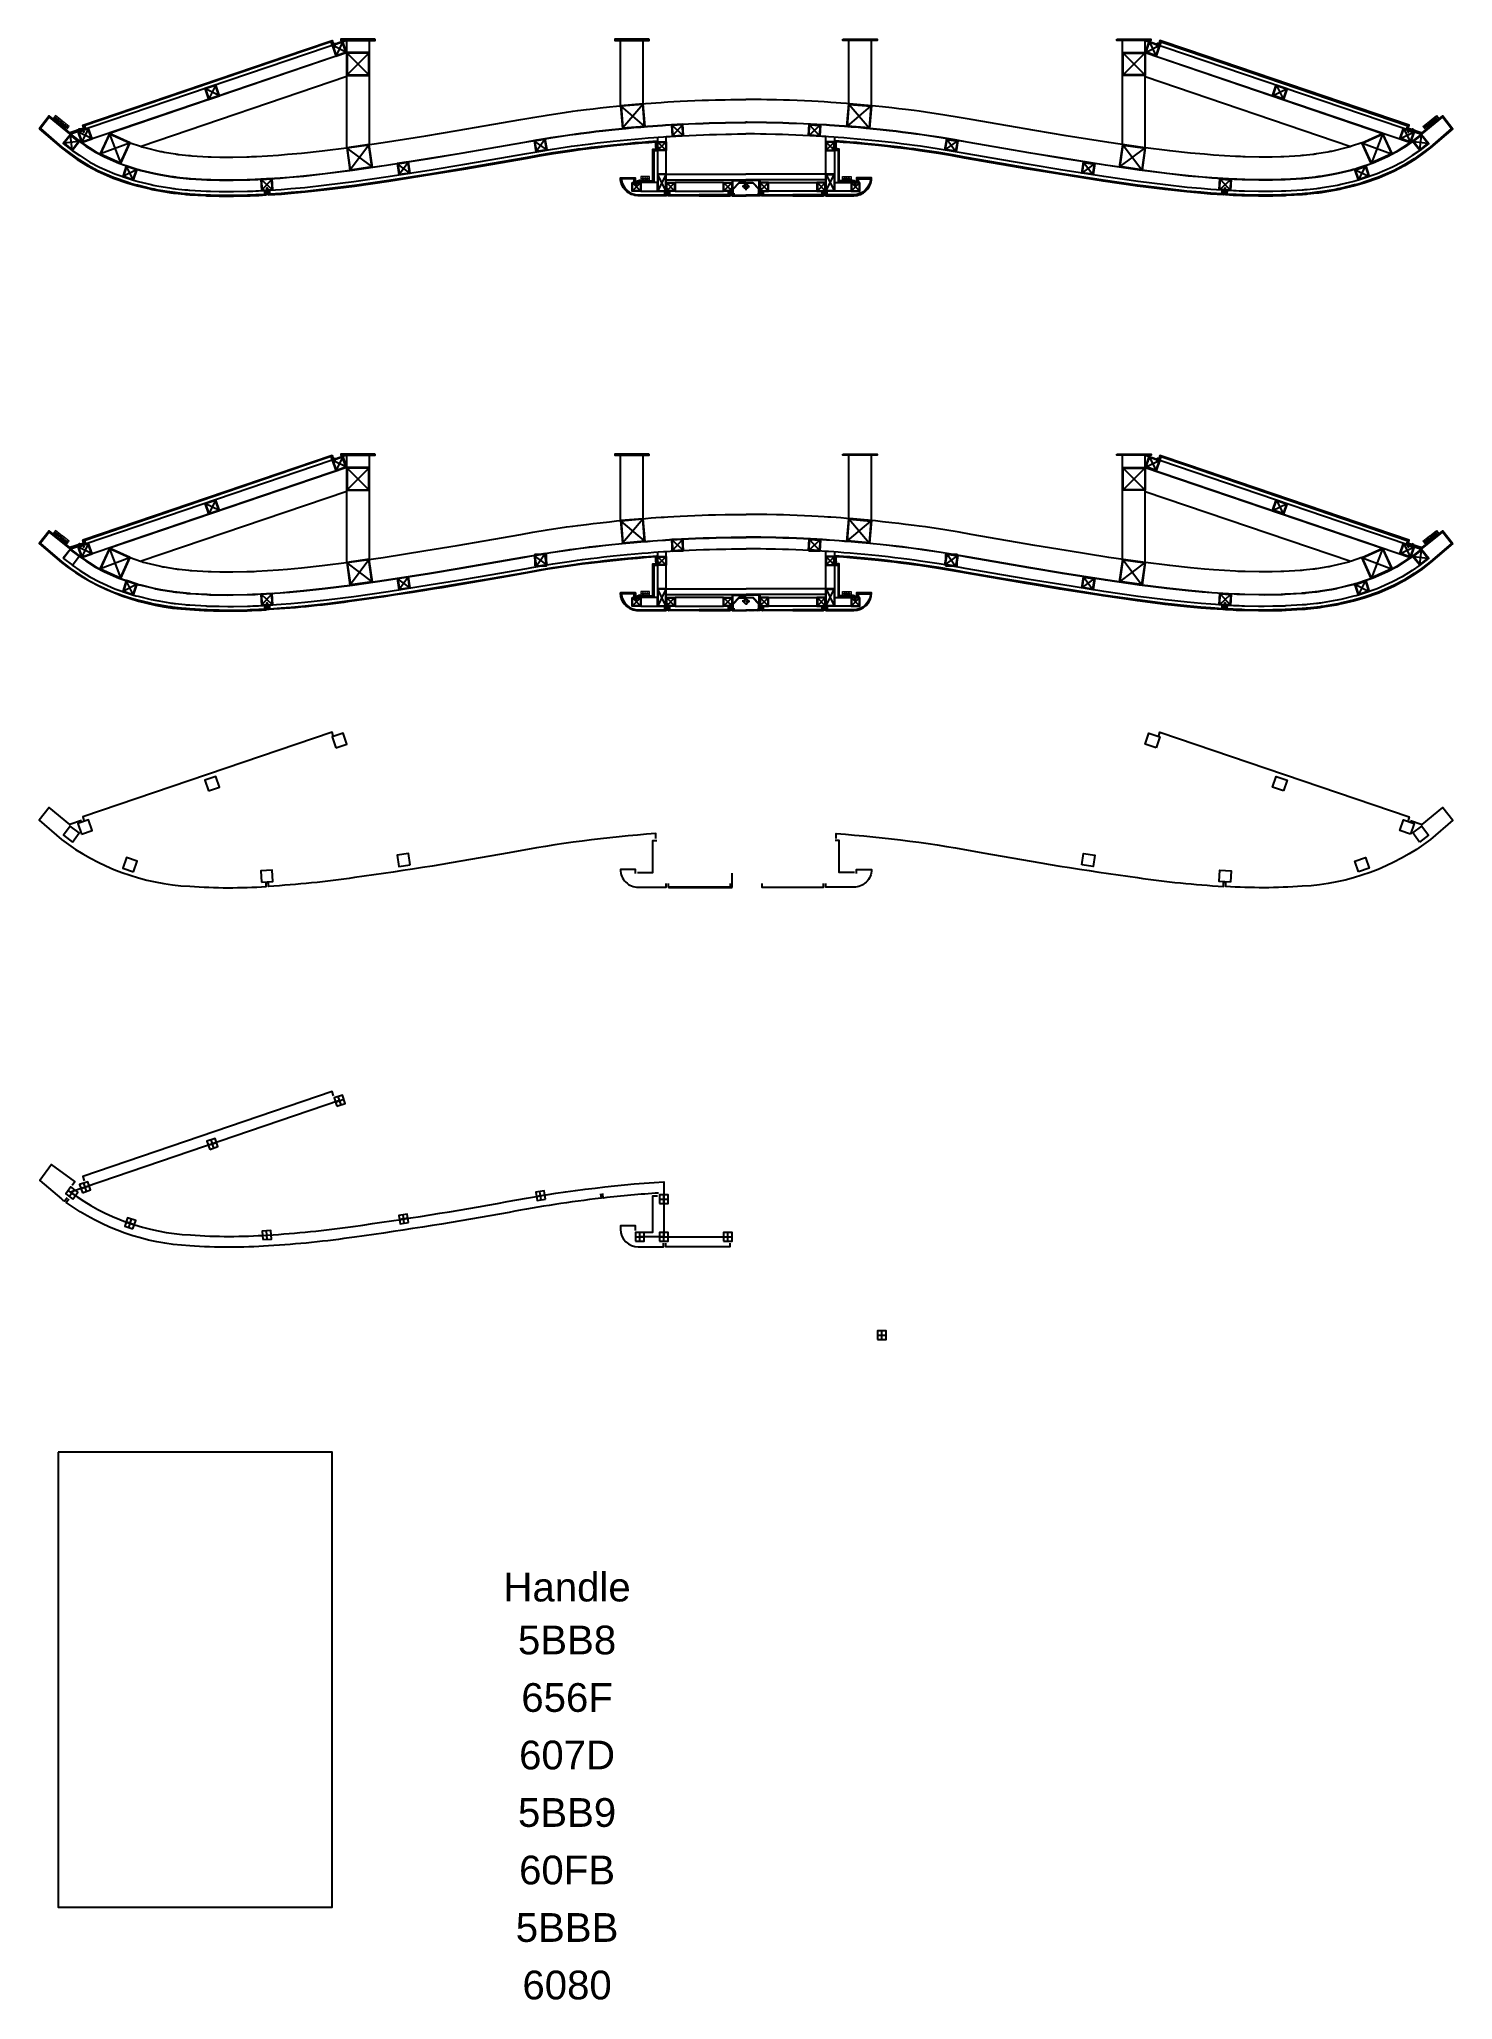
# Model space of a CAD drawing. Header units: millimetres. Extents: x -7838 to 78912, y -32093 to 42426.
# Drawn here: x 72716 to 78912, y 33834 to 42426 of the extents above; entities that cross this region are included whole.
import ezdxf

# ---------------------------------------------------------------- set-up
doc = ezdxf.new("R2010")
doc.units = ezdxf.units.MM
doc.linetypes.add('CENTER', pattern=[2, 1.25, -0.25, 0.25, -0.25])
for name, color, linetype in [('002 - STRUCTURAL STEEL', 4, 'Continuous'), ('A11_ALU.SOLID SHEET', 7, 'Continuous'), ('AR-TEXT-DIM', 7, 'Continuous'), ('CELING', 2, 'Continuous')]:
    doc.layers.add(name, color=color, linetype=linetype)
doc.layers.add('A-GENM Lines', color=1, linetype='Continuous', lineweight=9)
doc.styles.get("Standard").update_dxf_attribs({"font": 'arial.ttf'})
pattern_1 = [(45, (-111127.0813, 62166.4633), (-1.122532015, 1.122532015), [])]
pattern_2 = [(45, (-65721.9376, 168715.3553), (-1.122532015, 1.122532015), [])]

msp = doc.modelspace()

# ---------------------------------------------------------------- texts
at = {"char_height": 126, "width": 767.40246}
for s, insert, attachment_point in [('Handle', (75029.918, 35641.512), 5), ('5BB8', (75029.918, 35473.512), 2), ('656F', (75029.918, 35221.512), 2), ('607D', (75029.918, 34969.512), 2), ('5BB9', (75029.918, 34717.512), 2), ('60FB', (75029.918, 34465.512), 2), ('5BBB', (75029.918, 34213.512), 2), ('6080', (75029.918, 33961.512), 2)]:
    msp.add_mtext(s, dxfattribs=dict(at, insert=insert, attachment_point=attachment_point))

# ---------------------------------------------------------------- blocks, each defined once
blk = doc.blocks.new('55d5f2d')
at = {"color": 8, "ltscale": 0.1}
for p, q in [((31175.5, -66800.8), (31220.9, -66755.4)), ((31175.5, -66755.4), (31220.9, -66800.8))]:
    blk.add_line(p, q, dxfattribs=at)
at = {"layer": 'AR-TEXT-DIM', "color": 3}
for points in [[(31173.2, -66753.1), (31223.2, -66753.1), (31223.2, -66803.1), (31173.2, -66803.1)], [(31175.5, -66755.4), (31220.9, -66755.4), (31220.9, -66800.8), (31175.5, -66800.8)]]:
    blk.add_lwpolyline(points, close=True, dxfattribs=at)
blk = doc.blocks.new('5200')
at = {"color": 8, "ltscale": 0.1}
for p, q in [((32963.9, -74110.5), (33059.3, -74015.1)), ((32963.9, -74015.1), (33059.3, -74110.5))]:
    blk.add_line(p, q, dxfattribs=at)
at = {"color": 3, "ltscale": 0.1}
for points in [[(32961.6, -74012.8), (33061.6, -74012.8), (33061.6, -74112.8), (32961.6, -74112.8)], [(32963.9, -74015.1), (33059.3, -74015.1), (33059.3, -74110.5), (32963.9, -74110.5)]]:
    blk.add_lwpolyline(points, close=True, dxfattribs=at)
blk = doc.blocks.new('DFGDE')
at = {"color": 8, "ltscale": 0.1}
for p, q in [((134367.3, -128798.9, -0.2), (134402.1, -128764.1, -0.2)), ((134367.3, -128764.1, -0.2), (134402.1, -128798.9, -0.2))]:
    blk.add_line(p, q, dxfattribs=at)
at = {"layer": 'AR-TEXT-DIM', "color": 3, "elevation": -0.2}
for points in [[(134365.7, -128762.5), (134403.7, -128762.5), (134403.7, -128800.5), (134365.7, -128800.5)], [(134367.3, -128764.1), (134402.1, -128764.1), (134402.1, -128798.9), (134367.3, -128798.9)]]:
    blk.add_lwpolyline(points, close=True, dxfattribs=at)
blk = doc.blocks.new('RERE')
at = {"color": 8}
for p, q in [((30881, -75143), (30879, -75145)), ((30879, -75148), (30879, -75149)), ((30879, -75149), (30879, -75150)), ((30881, -75142), (30881, -75165)), ((30881, -75143), (30881, -75145)), ((30882, -75146), (30882, -75146)), ((30882, -75147), (30882, -75148)), ((30882, -75149), (30882, -75150)), ((30882, -75150), (30882, -75151)), ((30880, -75163), (30877, -75163)), ((30879, -75151), (30879, -75152)), ((30879, -75152), (30879, -75153)), ((30879, -75154), (30879, -75155)), ((30879, -75155), (30879, -75156)), ((30879, -75157), (30879, -75158)), ((30879, -75158), (30879, -75161)), ((30881, -75163), (30884, -75163)), ((30882, -75152), (30882, -75153)), ((30882, -75153), (30882, -75154)), ((30882, -75155), (30882, -75156)), ((30882, -75156), (30882, -75157)), ((30882, -75158), (30882, -75159)), ((30882, -75159), (30882, -75161)), ((30882, -75159), (30882, -75161))]:
    blk.add_line(p, q, dxfattribs=at)
for points in [[(30882, -75147, 0.088633), (30881, -75147, 0.02265), (30879, -75146, -0.172253), (30879, -75145, 0.051159), (30883, -75147, -0.175035)], [(30882, -75149, 0.088633), (30881, -75148, 0.019108), (30879, -75147, -0.172253), (30879, -75147, 0.045962), (30883, -75148, -0.175035)], [(30882, -75150, 0.088633), (30881, -75150, 0.019108), (30879, -75149, -0.172253), (30879, -75149, 0.045962), (30883, -75150, -0.175035)], [(30882, -75152, 0.088633), (30881, -75151, 0.019108), (30879, -75150, -0.172253), (30879, -75150, 0.045962), (30883, -75151, -0.175035)], [(30880, -75164, -0.112935), (30877, -75163, -0.049876), (30877, -75161), (30885, -75161, -0.049876), (30884, -75163, -0.112935), (30881, -75164), (30881, -75163), (30880, -75163)], [(30882, -75153, 0.088633), (30881, -75153, 0.019108), (30879, -75152, -0.172253), (30879, -75152, 0.045962), (30883, -75153, -0.175035)], [(30882, -75155, 0.088633), (30881, -75154, 0.019108), (30879, -75154, -0.172253), (30879, -75153, 0.045962), (30883, -75154, -0.175035)], [(30882, -75156, 0.088633), (30881, -75156, 0.019108), (30879, -75155, -0.172253), (30879, -75155, 0.045962), (30883, -75156, -0.175035)], [(30882, -75158, 0.088633), (30881, -75157, 0.019108), (30879, -75157, -0.172253), (30879, -75156, 0.045962), (30883, -75157, -0.175035)], [(30882, -75159, 0.088633), (30881, -75159, 0.019108), (30879, -75158, -0.172253), (30879, -75158, 0.045962), (30883, -75159, -0.175035)]]:
    blk.add_lwpolyline(points, format="xyb", close=True, dxfattribs=at)
for points in [[(30882, -75146, 0.118829), (30881, -75145, 0.008765), (30880, -75145, -0.172253)], [(30882, -75145, -0.175035), (30882, -75146, 0.118829)]]:
    blk.add_lwpolyline(points, format="xyb", dxfattribs=at)
for centre, radius, start, end in [((30882, -75147), 3.04, 160.5824, 180), ((30875, -75173), 27.5, 74.8121, 82.581), ((30875, -75181), 33.6, 76.2776, 83.3035), ((30875, -75182), 33.6, 76.2776, 83.3035), ((30880, -75153), 7.89, 71.8171, 89.3728), ((30879, -75147), 3.04, 9.6975, 26.5651), ((30875, -75184), 33.6, 76.2776, 83.3035), ((30875, -75185), 33.6, 76.2776, 83.3035), ((30875, -75187), 33.6, 76.2776, 83.3035), ((30875, -75188), 33.6, 76.2776, 83.3035), ((30875, -75190), 33.6, 76.2776, 83.3035), ((30875, -75192), 33.6, 76.2776, 83.3035)]:
    blk.add_arc(centre, radius, start, end, dxfattribs=at)
blk = doc.blocks.new('odofrite')
at = {"ltscale": 0.1}
h = blk.add_hatch(dxfattribs=at)
h.set_pattern_fill('ANSI37', color=8, scale=0.5)
h.set_pattern_definition([(45, (84.5444, -95.0627), (-1.122532015, 1.122532015), []), (135, (84.5444, -95.0627), (-1.122532015, -1.122532015), [])])
edge = h.paths.add_edge_path()
edge.add_arc((30585, -74711.8), 4.5, 0, 360)
at = {"color": 1, "ltscale": 0.1}
blk.add_circle((30585, -74711.8, -166.2), 4.5, dxfattribs=at)
blk = doc.blocks.new('odoforltr')
at = {"layer": 'AR-TEXT-DIM'}
h = blk.add_hatch(dxfattribs=at)
h.set_pattern_fill('ANSI31', color=8, scale=0.5)
h.set_pattern_definition(pattern_1)
h.paths.add_polyline_path([(30408.9, -66625.3), (30408.9, -66627.3), (30352.9, -66627.3), (30352.9, -66616.7), (30354.9, -66616.7), (30354.9, -66625.3)])
h = blk.add_hatch(dxfattribs=at)
h.set_pattern_fill('ANSI31', color=8, scale=0.5)
h.set_pattern_definition(pattern_1)
h.paths.add_polyline_path([(30408.9, -66625.3), (30408.9, -66627.3), (30464.9, -66627.3), (30464.9, -66616.7), (30462.9, -66616.7), (30462.9, -66625.3)])
at = {"color": 1, "ltscale": 0.1}
for p, q in [((28658.9, -65946.3, 2.1), (27448.6, -66357.9, 2.1)), ((28658.9, -66416.7, 2.1), (28658.9, -65946.3, 2.1)), ((28758.9, -66402.5, 2.1), (28758.9, -65946.3, 2.1)), ((29858.9, -66232.9, 2.1), (29858.9, -65946.3, 2.1)), ((29958.9, -66225.9, 2.1), (29958.9, -65946.3, 2.1)), ((30858.9, -66225.9, 2.1), (30858.9, -65946.3, 2.1)), ((30958.9, -66232.9, 2.1), (30958.9, -65946.3, 2.1)), ((32058.9, -66402.5, 2.1), (32058.9, -65946.3, 2.1)), ((32158.9, -66416.7, 2.1), (32158.9, -65946.3, 2.1)), ((32158.9, -65946.3, 2.1), (33369.3, -66357.9, 2.1)), ((28658.9, -65999.1, 2.1), (27496.1, -66394.5, 2.1)), ((28658.9, -66000.2, 2.1), (27618.9, -66353.9, 2.1)), ((28658.9, -65999.1, 2.1), (27645.3, -66343.8, 2.1)), ((32158.9, -65999.1, 2.1), (33172.6, -66343.8, 2.1)), ((32158.9, -65999.1, 2.1), (33321.8, -66394.5, 2.1)), ((32158.9, -66000.2, 2.1), (33199, -66353.9, 2.1)), ((28658.9, -66104.7, 2.1), (27757.6, -66411.3, 2.1)), ((32158.9, -66104.7, 2.1), (33060.3, -66411.3, 2.1)), ((27448, -66358.6, 2.1), (27417.1, -66397.9, 2.1)), ((33369.9, -66358.6, 2.1), (33400.8, -66397.9, 2.1)), ((30058.9, -66532.3, 2.1), (30408.9, -66532.3, 2.1)), ((30058.9, -66557.3, 2.1), (30408.9, -66557.3, 2.1)), ((30758.9, -66532.3, 2.1), (30408.9, -66532.3, 2.1)), ((30758.9, -66557.3, 2.1), (30408.9, -66557.3, 2.1))]:
    blk.add_line(p, q, dxfattribs=at)
at = {"color": 8, "ltscale": 0.1}
for p, q in [((30057.3, -66605.7, 2.1), (30022.5, -66533.9, 2.1)), ((30057.3, -66533.9, 2.1), (30022.5, -66605.7, 2.1)), ((30760.5, -66605.7, 2.1), (30795.3, -66533.9, 2.1)), ((30760.5, -66533.9, 2.1), (30795.3, -66605.7, 2.1))]:
    blk.add_line(p, q, dxfattribs=at)
at = {"color": 2, "ltscale": 0.1}
for p, q in [((28305.6, -66606.7, 2.1), (28301.6, -66607, 2.1)), ((28301.6, -66607, 2.1), (28302.4, -66619.2, 2.1)), ((28305.6, -66606.7, 2.1), (28306.6, -66623.7, 2.1)), ((28319.6, -66605.9, 2.1), (28315.6, -66606.1, 2.1)), ((28315.6, -66606.1, 2.1), (28316.6, -66623.1, 2.1)), ((28319.6, -66605.9, 2.1), (28320.3, -66618.2, 2.1)), ((32498.3, -66605.9, 2.1), (32497.6, -66618.2, 2.1)), ((32498.3, -66605.9, 2.1), (32502.3, -66606.1, 2.1)), ((32502.3, -66606.1, 2.1), (32501.3, -66623.1, 2.1)), ((32512.3, -66606.7, 2.1), (32511.2, -66623.7, 2.1)), ((32512.3, -66606.7, 2.1), (32516.3, -66607, 2.1)), ((32516.3, -66607, 2.1), (32515.5, -66619.2, 2.1))]:
    blk.add_line(p, q, dxfattribs=at)
for points, elevation in [([(28473.4, -65988.3), (28594.6, -65947.1), (28600.1, -65963.1), (28596.3, -65964.4), (28592.4, -65952.8), (28594.2, -65949), (28594, -65948.3), (28593.3, -65948.5), (28591.5, -65952.4), (28474.7, -65992.1)], 2.1), ([(32344.5, -65988.3), (32223.2, -65947.1), (32217.8, -65963.1), (32221.6, -65964.4), (32225.5, -65952.8), (32223.6, -65949), (32223.9, -65948.3), (32224.5, -65948.5), (32226.4, -65952.4), (32343.2, -65992.1)], 2.1), ([(28474.7, -65992.1), (27507.7, -66320.9), (27503.9, -66319), (27503.3, -66319.2), (27503.5, -66319.9), (27507.3, -66321.8), (27511.3, -66333.4), (27507.5, -66334.7), (27502, -66318.6), (28473.4, -65988.3)], 2.1), ([(32343.2, -65992.1), (33310.1, -66320.9), (33314, -66319), (33314.6, -66319.2), (33314.4, -66319.9), (33310.6, -66321.8), (33306.6, -66333.4), (33310.4, -66334.7), (33315.9, -66318.6), (32344.5, -65988.3)], 2.1), ([(27446.1, -66351.4), (27355.4, -66277.4), (27311.3, -66333.4)], 2.1), ([(27355.5, -66283.6), (27317.3, -66332.3)], 2.1), ([(27356.5, -66283.5), (27356.1, -66279.2), (27355.5, -66278.8), (27355.1, -66279.4), (27355.5, -66283.6)], 2.1), ([(27445.3, -66355.9), (27356.5, -66283.5)], 2.1), ([(33371.8, -66351.4), (33462.5, -66277.4), (33506.6, -66333.4)], 2.1), ([(33372.6, -66355.9), (33461.3, -66283.5)], 2.1), ([(33461.3, -66283.5), (33461.8, -66279.2), (33462.4, -66278.8), (33462.8, -66279.4), (33462.3, -66283.6)], 2.1), ([(33462.3, -66283.6), (33500.6, -66332.3)], 2.1), ([(27317.3, -66332.3), (27313.2, -66332.7), (27312.7, -66333.2), (27313.3, -66333.7), (27317.4, -66333.3)], 2.1), ([(27445.3, -66355.9), (27498, -66337.9), (27496.7, -66334.1), (27446.1, -66351.4)], 2.1), ([(28316.6, -66623.1), (28372.6, -66619.8), (28415.2, -66616), (28477.3, -66610.5), (28572.2, -66600.1), (28693.3, -66584.7), (28844.3, -66563), (29032.8, -66533.3), (29171.8, -66510.2), (29290.6, -66489.9), (29451.7, -66462.1), (29504.4, -66452.6), (29564.8, -66442.5), (29646.5, -66430), (29673.3, -66426.4), (29694.4, -66423.6), (29731.1, -66419), (29759.4, -66415.5), (29788.6, -66412.1), (29828.5, -66407.8), (29858.8, -66404.7), (29889.5, -66401.7), (29922.9, -66398.6), (29953.9, -66395.9), (29982.4, -66393.6), (30013.2, -66391.3)], 2.1), ([(28321.1, -66618.8), (28372.3, -66615.8), (28414.9, -66612), (28476.9, -66606.5), (28571.7, -66596.1), (28692.8, -66580.7), (28843.7, -66559.1), (29032.2, -66529.3), (29171.1, -66506.2), (29289.9, -66485.9), (29451, -66458.2), (29503.7, -66448.6), (29564.2, -66438.5), (29645.9, -66426.1), (29672.8, -66422.4), (29693.9, -66419.6), (29730.6, -66415), (29758.9, -66411.6), (29788.2, -66408.2), (29828.1, -66403.8), (29858.4, -66400.7), (29889.1, -66397.7), (29922.6, -66394.6), (29953.5, -66392), (29982, -66389.7), (30017.9, -66386.9)], 2.1), ([(30013.9, -66392), (30017, -66388.7), (30017, -66388), (30016.3, -66388), (30013.2, -66391.3)], 2), ([(30017.9, -66386.9), (30017.9, -66412.8), (30013.9, -66412.8), (30013.9, -66392)], 2.1), ([(32496.8, -66618.8), (32445.6, -66615.8), (32403, -66612), (32341, -66606.5), (32246.1, -66596.1), (32125.1, -66580.7), (31974.2, -66559.1), (31785.7, -66529.3), (31646.7, -66506.2), (31528, -66485.9), (31366.9, -66458.2), (31314.2, -66448.6), (31253.7, -66438.5), (31172, -66426.1), (31145.1, -66422.4), (31124, -66419.6), (31087.3, -66415), (31058.9, -66411.6), (31029.7, -66408.2), (30989.8, -66403.8), (30959.4, -66400.7), (30928.8, -66397.7), (30895.3, -66394.6), (30864.4, -66392), (30835.9, -66389.7), (30799.9, -66386.9)], 2.1), ([(30799.9, -66386.9), (30799.9, -66412.8), (30803.9, -66412.8), (30803.9, -66392)], 2.1), ([(30803.9, -66392), (30800.9, -66388.7), (30800.9, -66388), (30801.6, -66388), (30804.7, -66391.3)], 2), ([(32501.3, -66623.1), (32445.3, -66619.8), (32402.7, -66616), (32340.6, -66610.5), (32245.7, -66600.1), (32124.5, -66584.7), (31973.6, -66563), (31785, -66533.3), (31646.1, -66510.2), (31527.3, -66489.9), (31366.2, -66462.1), (31313.5, -66452.6), (31253.1, -66442.5), (31171.4, -66430), (31144.6, -66426.4), (31123.5, -66423.6), (31086.8, -66419), (31058.5, -66415.5), (31029.2, -66412.1), (30989.4, -66407.8), (30959.1, -66404.7), (30928.4, -66401.7), (30895, -66398.6), (30864, -66395.9), (30835.5, -66393.6), (30804.7, -66391.3)], 2.1), ([(33372.6, -66355.9), (33319.9, -66337.9), (33321.2, -66334.1), (33371.8, -66351.4)], 2.1), ([(33500.6, -66332.3), (33504.7, -66332.7), (33505.1, -66333.2), (33504.6, -66333.7), (33500.5, -66333.3)], 2.1), ([(30004.9, -66477.2), (30004.9, -66566.3), (29933.9, -66566.3), (29933.9, -66562.3), (30000.2, -66562.3), (30003.2, -66565.3), (30003.9, -66565.3), (30003.9, -66564.6), (30000.9, -66561.6), (30000.9, -66477.2)], 2.1), ([(30000.9, -66477.2), (30000.9, -66422.8), (30017.9, -66422.8), (30017.9, -66426.8), (30005.7, -66426.8), (30002.7, -66423.8), (30001.9, -66423.8), (30001.9, -66424.5), (30004.9, -66427.5), (30004.9, -66477.2)], 2.1), ([(30816.9, -66477.2), (30816.9, -66422.8), (30799.9, -66422.8), (30799.9, -66426.8), (30812.2, -66426.8), (30815.2, -66423.8), (30815.9, -66423.8), (30815.9, -66424.5), (30812.9, -66427.5), (30812.9, -66477.2)], 2.1), ([(30812.9, -66477.2), (30812.9, -66566.3), (30883.9, -66566.3), (30883.9, -66562.3), (30817.7, -66562.3), (30814.7, -66565.3), (30813.9, -66565.3), (30813.9, -66564.6), (30816.9, -66561.6), (30816.9, -66477.2)], 2.1), ([(28301.7, -66620), (28304.9, -66622.8), (28305.6, -66622.7), (28305.5, -66622), (28302.4, -66619.2)], 2.1), ([(28321.1, -66618.8), (28318.3, -66622), (28317.6, -66622), (28317.5, -66621.3), (28320.3, -66618.2)], 2.1), ([(30203.9, -66627.3), (30068.9, -66627.3), (30068.9, -66610.3), (30072.9, -66610.3), (30072.9, -66622.6), (30069.9, -66625.6), (30069.9, -66626.3), (30070.7, -66626.3), (30073.7, -66623.3), (30203.9, -66623.3)], -166.2), ([(30203.9, -66627.3), (30338.9, -66627.3), (30338.9, -66610.3), (30334.9, -66610.3), (30334.9, -66622.6), (30337.9, -66625.6), (30337.9, -66626.3), (30337.2, -66626.3), (30334.2, -66623.3), (30203.9, -66623.3)], -166.2), ([(30613.9, -66627.3), (30478.9, -66627.3), (30478.9, -66610.3), (30482.9, -66610.3), (30482.9, -66622.6), (30479.9, -66625.6), (30479.9, -66626.3), (30480.7, -66626.3), (30483.7, -66623.3), (30613.9, -66623.3)], -166.2), ([(30613.9, -66627.3), (30748.9, -66627.3), (30748.9, -66610.3), (30744.9, -66610.3), (30744.9, -66622.6), (30747.9, -66625.6), (30747.9, -66626.3), (30747.2, -66626.3), (30744.2, -66623.3), (30613.9, -66623.3)], -166.2), ([(32496.8, -66618.8), (32499.6, -66622), (32500.3, -66622), (32500.3, -66621.3), (32497.6, -66618.2)], 2.1), ([(32516.2, -66620), (32513, -66622.8), (32512.3, -66622.7), (32512.4, -66622), (32515.5, -66619.2)], 2.1)]:
    blk.add_lwpolyline(points, dxfattribs=dict(at, elevation=elevation))
at = {"color": 1, "ltscale": 0.1}
for points, elevation in [([(28609, -65961.2), (28595.7, -65965.7), (28591.5, -65953.4), (28590.6, -65953.7), (28595.1, -65967), (28609.3, -65962.1)], 2.1), ([(28783.9, -65941.3), (28633.9, -65941.3), (28633.9, -65946.3), (28783.9, -65946.3)], 2.1), ([(29983.9, -65941.3), (29833.9, -65941.3), (29833.9, -65946.3), (29983.9, -65946.3)], 2.1), ([(30833.9, -65941.3), (30983.9, -65941.3), (30983.9, -65946.3), (30833.9, -65946.3)], 2.1), ([(32033.9, -65941.3), (32183.9, -65941.3), (32183.9, -65946.3), (32033.9, -65946.3)], 2.1), ([(32208.9, -65961.2), (32222.2, -65965.7), (32226.4, -65953.4), (32227.3, -65953.7), (32222.8, -65967), (32208.6, -65962.1)], 2.1), ([(27479.4, -66345.3), (27512.5, -66334), (27508.3, -66321.7), (27509.3, -66321.4), (27513.8, -66334.7), (27479.7, -66346.3)], 2.1), ([(33338.5, -66345.3), (33305.4, -66334), (33309.5, -66321.7), (33308.6, -66321.4), (33304.1, -66334.7), (33338.2, -66346.3)], 2.1), ([(30018.9, -66390.8), (30018.9, -66427.8), (30005.9, -66427.8), (30005.9, -66428.8), (30019.9, -66428.8), (30019.9, -66390.8)], 2.1), ([(30798.9, -66390.8), (30798.9, -66427.8), (30811.9, -66427.8), (30811.9, -66428.8), (30797.9, -66428.8), (30797.9, -66390.8)], 2.1), ([(29947.9, -66567.3), (29918.9, -66567.3), (29918.9, -66554.3), (29917.9, -66554.3), (29917.9, -66568.3), (29947.9, -66568.3)], 2.1), ([(30020.9, -66569.3), (29947.9, -66569.3), (29947.9, -66607.3), (30020.9, -66607.3)], 2.1), ([(30309.9, -66569.3), (30097.9, -66569.3), (30097.9, -66607.3), (30309.9, -66607.3)], -166.2), ([(30507.9, -66569.3), (30719.9, -66569.3), (30719.9, -66607.3), (30507.9, -66607.3)], -166.2), ([(30796.9, -66569.3), (30869.9, -66569.3), (30869.9, -66607.3), (30796.9, -66607.3)], 2.1), ([(30869.9, -66567.3), (30898.9, -66567.3), (30898.9, -66554.3), (30899.9, -66554.3), (30899.9, -66568.3), (30869.9, -66568.3)], 2.1), ([(28314.6, -66605.2), (28300.6, -66606), (28301.4, -66619), (28300.4, -66619.1), (28299.5, -66605.1), (28314.5, -66604.2)], 2.1), ([(28306.6, -66605.7), (28320.5, -66604.8), (28321.3, -66617.8), (28322.3, -66617.8), (28321.5, -66603.8), (28306.5, -66604.7)], 2.1), ([(30059.9, -66609.3), (30073.9, -66609.3), (30073.9, -66622.3), (30074.9, -66622.3), (30074.9, -66608.3), (30059.9, -66608.3)], -166.2), ([(30347.9, -66609.3), (30333.9, -66609.3), (30333.9, -66622.3), (30332.9, -66622.3), (30332.9, -66608.3), (30347.9, -66608.3)], -166.2), ([(30469.9, -66609.3), (30483.9, -66609.3), (30483.9, -66622.3), (30484.9, -66622.3), (30484.9, -66608.3), (30469.9, -66608.3)], -166.2), ([(30757.9, -66609.3), (30743.9, -66609.3), (30743.9, -66622.3), (30742.9, -66622.3), (30742.9, -66608.3), (30757.9, -66608.3)], -166.2), ([(32511.3, -66605.7), (32497.3, -66604.8), (32496.6, -66617.8), (32495.6, -66617.8), (32496.4, -66603.8), (32511.4, -66604.7)], 2.1), ([(32503.3, -66605.2), (32517.3, -66606), (32516.5, -66619), (32517.5, -66619.1), (32518.4, -66605.1), (32503.4, -66604.2)], 2.1)]:
    blk.add_lwpolyline(points, close=True, dxfattribs=dict(at, elevation=elevation))
at = {"color": 1, "ltscale": 0.1, "elevation": 2.1}
for points in [[(27709.8, -66395.1), (27754.8, -66410.3, 0.022426), (27780.7, -66417.8), (27837.4, -66431.5, 0.018694), (27859.4, -66436), (27908.9, -66444.1, 0.013433), (27924.9, -66446.3), (27966, -66450.7, 0.012445), (27980.9, -66452), (28051.4, -66456.1, 0.011445), (28065.1, -66456.6), (28103.1, -66457.5), (28138.9, -66457.9), (28160.4, -66457.8), (28220.9, -66456.5, 0.009337), (28263.8, -66455), (28359.9, -66449.2), (28400.1, -66445.6), (28460.4, -66440.3), (28552.1, -66430.2), (28670.4, -66415.2), (28818.8, -66393.9), (29005.5, -66364.5), (29143.4, -66341.5), (29261.6, -66321.3), (29422, -66293.7), (29475.1, -66284.1), (29537.8, -66273.6), (29622, -66260.8), (29650.6, -66256.9), (29672.5, -66254), (29710.1, -66249.2), (29739.3, -66245.7), (29769.5, -66242.2), (29810.4, -66237.7), (29841.8, -66234.5), (29873.4, -66231.4), (29907.8, -66228.3), (29939.7, -66225.5), (29969, -66223.2), (29993.5, -66221.3), (30014, -66219.8), (30036.8, -66218.3), (30049.9, -66217.4), (30067, -66216.3), (30092.4, -66214.8), (30121, -66213.3), (30152.5, -66211.7), (30184.2, -66210.4), (30217.5, -66209.1), (30244.6, -66208.2), (30275.8, -66207.3), (30317.9, -66206.4), (30343.2, -66206), (30369.8, -66205.7), (30390.7, -66205.6), (30403.6, -66205.5), (30408.9, -66205.5)], [(33108.1, -66395.1), (33063.1, -66410.3, -0.022426), (33037.2, -66417.8), (32980.5, -66431.5, -0.018694), (32958.5, -66436), (32909, -66444.1, -0.013433), (32893, -66446.3), (32851.9, -66450.7, -0.012445), (32837, -66452), (32766.5, -66456.1, -0.011445), (32752.8, -66456.6), (32714.8, -66457.5), (32678.9, -66457.9), (32657.5, -66457.8), (32597, -66456.5, -0.009337), (32554.1, -66455), (32458, -66449.2), (32417.8, -66445.6), (32357.5, -66440.3), (32265.8, -66430.2), (32147.5, -66415.2), (31999.1, -66393.9), (31812.4, -66364.5), (31674.5, -66341.5), (31556.2, -66321.3), (31395.9, -66293.7), (31342.8, -66284.1), (31280.1, -66273.6), (31195.8, -66260.8), (31167.3, -66256.9), (31145.4, -66254), (31107.8, -66249.2), (31078.6, -66245.7), (31048.4, -66242.2), (31007.5, -66237.7), (30976.1, -66234.5), (30944.5, -66231.4), (30910.1, -66228.3), (30878.2, -66225.5), (30848.9, -66223.2), (30824.4, -66221.3), (30803.9, -66219.8), (30781.1, -66218.3), (30768, -66217.4), (30750.9, -66216.3), (30725.5, -66214.8), (30696.9, -66213.3), (30665.3, -66211.7), (30633.7, -66210.4), (30600.3, -66209.1), (30573.2, -66208.2), (30542.1, -66207.3), (30500, -66206.4), (30474.7, -66206), (30448.1, -66205.7), (30427.2, -66205.6), (30414.3, -66205.5), (30408.9, -66205.5)], [(27448.5, -66357.9), (27496.1, -66394.5), (27559.3, -66435.4), (27597.7, -66456), (27660.7, -66484), (27722.7, -66505, 0.022426), (27757.2, -66515), (27813.9, -66528.7, 0.018694), (27843.2, -66534.7), (27892.8, -66542.8, 0.013433), (27914.1, -66545.7), (27955.2, -66550.2, 0.012445), (27975, -66551.8), (28045.5, -66556, 0.011078), (28063.2, -66556.6), (28101.4, -66557.5), (28138.7, -66557.9), (28161.8, -66557.8), (28222.9, -66556.4, 0.009335), (28269.5, -66554.8), (28367.3, -66549), (28408.9, -66545.3), (28470.3, -66539.8), (28563.9, -66529.6), (28683.8, -66514.3), (28833.7, -66492.8), (29021.5, -66463.2), (29160, -66440.1), (29278.6, -66419.9), (29439.3, -66392.2), (29492.2, -66382.6), (29553.6, -66372.4), (29636.3, -66359.8), (29663.9, -66356), (29685.3, -66353.2), (29722.4, -66348.5), (29751.1, -66345), (29780.7, -66341.6), (29821, -66337.2), (29851.8, -66334), (29882.8, -66331), (29916.6, -66327.9), (29948, -66325.2), (29976.8, -66322.9), (30000.9, -66321), (30021, -66319.6), (30043.5, -66318), (30056.3, -66317.2), (30073, -66316.2), (30098.1, -66314.7), (30126.1, -66313.2), (30157.2, -66311.6), (30188.3, -66310.3), (30221.1, -66309), (30247.7, -66308.2), (30278.2, -66307.3), (30319.7, -66306.4), (30344.6, -66306), (30370.7, -66305.7), (30391.2, -66305.6), (30403.8, -66305.5), (30408.9, -66305.5)], [(27487.2, -66389.6), (27516.3, -66409.9), (27558.7, -66436.2), (27597.3, -66456.9), (27660.4, -66485), (27722.4, -66506, 0.022426), (27756.9, -66516), (27813.7, -66529.7, 0.018694), (27843.1, -66535.6), (27892.6, -66543.8, 0.013433), (27913.9, -66546.7), (27955.1, -66551.1, 0.012445), (27974.9, -66552.8), (28045.5, -66557, 0.011075), (28063.2, -66557.6), (28101.4, -66558.5), (28138.7, -66558.9), (28161.8, -66558.8), (28222.9, -66557.4, 0.009335), (28269.6, -66555.8), (28367.4, -66549.9), (28409, -66546.3), (28470.4, -66540.8), (28564, -66530.5), (28684, -66515.3), (28833.8, -66493.8), (29021.6, -66464.2), (29160.2, -66441.1), (29278.7, -66420.9), (29439.5, -66393.2), (29492.4, -66383.6), (29553.7, -66373.3), (29636.5, -66360.8), (29664, -66357), (29685.4, -66354.2), (29722.5, -66349.5), (29751.2, -66346), (29780.8, -66342.6), (29821.1, -66338.2), (29851.9, -66335), (29882.9, -66332), (29916.7, -66328.9), (29948, -66326.2), (29976.9, -66323.9), (30000.9, -66322), (30021, -66320.6), (30043.5, -66319), (30056.4, -66318.2), (30073.1, -66317.2), (30098.1, -66315.7), (30126.2, -66314.2), (30157.2, -66312.6), (30188.3, -66311.3), (30221.1, -66310), (30247.7, -66309.2), (30278.3, -66308.3), (30319.7, -66307.4), (30344.6, -66307), (30370.7, -66306.7), (30391.2, -66306.6), (30403.8, -66306.5), (30408.9, -66306.5)], [(33369.3, -66357.9), (33321.8, -66394.5), (33258.6, -66435.4), (33220.2, -66456), (33157.2, -66484), (33095.2, -66505, -0.022426), (33060.7, -66515), (33004, -66528.7, -0.018694), (32974.7, -66534.7), (32925.1, -66542.8, -0.013433), (32903.8, -66545.7), (32862.7, -66550.2, -0.012445), (32842.9, -66551.8), (32772.4, -66556, -0.011078), (32754.7, -66556.6), (32716.5, -66557.5), (32679.2, -66557.9), (32656.1, -66557.8), (32595, -66556.4, -0.009335), (32548.4, -66554.8), (32450.6, -66549), (32408.9, -66545.3), (32347.6, -66539.8), (32254, -66529.6), (32134.1, -66514.3), (31984.2, -66492.8), (31796.4, -66463.2), (31657.9, -66440.1), (31539.3, -66419.9), (31378.6, -66392.2), (31325.6, -66382.6), (31264.3, -66372.4), (31181.6, -66359.8), (31154, -66356), (31132.6, -66353.2), (31095.5, -66348.5), (31066.8, -66345), (31037.2, -66341.6), (30996.9, -66337.2), (30966.1, -66334), (30935.1, -66331), (30901.3, -66327.9), (30869.9, -66325.2), (30841.1, -66322.9), (30817, -66321), (30796.9, -66319.6), (30774.4, -66318), (30761.6, -66317.2), (30744.9, -66316.2), (30719.8, -66314.7), (30691.8, -66313.2), (30660.7, -66311.6), (30629.6, -66310.3), (30596.8, -66309), (30570.2, -66308.2), (30539.7, -66307.3), (30498.2, -66306.4), (30473.3, -66306), (30447.2, -66305.7), (30426.7, -66305.6), (30414.1, -66305.5), (30408.9, -66305.5)], [(33330.7, -66389.6), (33301.6, -66409.9), (33259.1, -66436.2), (33220.6, -66456.9), (33157.5, -66485), (33095.5, -66506, -0.022426), (33060.9, -66516), (33004.2, -66529.7, -0.018694), (32974.8, -66535.6), (32925.3, -66543.8, -0.013433), (32903.9, -66546.7), (32862.8, -66551.1, -0.012445), (32842.9, -66552.8), (32772.4, -66557, -0.011075), (32754.7, -66557.6), (32716.5, -66558.5), (32679.2, -66558.9), (32656.1, -66558.8), (32595, -66557.4, -0.009335), (32548.3, -66555.8), (32450.5, -66549.9), (32408.9, -66546.3), (32347.5, -66540.8), (32253.9, -66530.5), (32133.9, -66515.3), (31984.1, -66493.8), (31796.2, -66464.2), (31657.7, -66441.1), (31539.2, -66420.9), (31378.4, -66393.2), (31325.5, -66383.6), (31264.1, -66373.3), (31181.4, -66360.8), (31153.9, -66357), (31132.5, -66354.2), (31095.4, -66349.5), (31066.7, -66346), (31037.1, -66342.6), (30996.8, -66338.2), (30966, -66335), (30935, -66332), (30901.2, -66328.9), (30869.8, -66326.2), (30841, -66323.9), (30816.9, -66322), (30796.9, -66320.6), (30774.4, -66319), (30761.5, -66318.2), (30744.8, -66317.2), (30719.8, -66315.7), (30691.7, -66314.2), (30660.7, -66312.6), (30629.5, -66311.3), (30596.8, -66310), (30570.2, -66309.2), (30539.6, -66308.3), (30498.2, -66307.4), (30473.3, -66307), (30447.2, -66306.7), (30426.7, -66306.6), (30414.1, -66306.5), (30408.9, -66306.5)], [(27456.4, -66428.9), (27488.7, -66451.6), (27533.7, -66479.5), (27575.3, -66501.8), (27642.1, -66531.6), (27706.4, -66553.3, 0.022426), (27745.2, -66564.6), (27801.9, -66578.3, 0.018694), (27835, -66585), (27884.5, -66593.1, 0.013433), (27908.5, -66596.4), (27949.6, -66600.9, 0.012445), (27972, -66602.7), (28042.5, -66606.9, 0.01094), (28062.2, -66607.6), (28100.5, -66608.5), (28138.5, -66608.9), (28162.5, -66608.8), (28223.9, -66607.4, 0.009335), (28272.4, -66605.7), (28371.1, -66599.8), (28413.5, -66596.1), (28475.3, -66590.6), (28569.9, -66580.2), (28690.7, -66564.9), (28841.3, -66543.2), (29029.6, -66513.6), (29168.5, -66490.4), (29287.2, -66470.2), (29448.2, -66442.4), (29501, -66432.9), (29561.6, -66422.7), (29643.6, -66410.2), (29670.7, -66406.6), (29691.8, -66403.8), (29728.6, -66399.1), (29757.1, -66395.7), (29786.4, -66392.3), (29826.4, -66387.9), (29856.8, -66384.8), (29887.6, -66381.8), (29921.1, -66378.7), (29952.2, -66376), (29980.8, -66373.7), (30004.6, -66371.9), (30024.5, -66370.5), (30046.9, -66368.9), (30059.6, -66368.1), (30076.1, -66367.1), (30101, -66365.6), (30128.8, -66364.1), (30159.5, -66362.6), (30190.4, -66361.2), (30222.9, -66360), (30249.2, -66359.1), (30279.5, -66358.3), (30320.7, -66357.4), (30345.2, -66357), (30371.2, -66356.7), (30391.5, -66356.6), (30403.9, -66356.5), (30408.9, -66356.5)], [(33361.5, -66428.9), (33329.2, -66451.6), (33284.2, -66479.5), (33242.6, -66501.8), (33175.8, -66531.6), (33111.5, -66553.3, -0.022426), (33072.7, -66564.6), (33015.9, -66578.3, -0.018694), (32982.9, -66585), (32933.4, -66593.1, -0.013433), (32909.4, -66596.4), (32868.3, -66600.9, -0.012445), (32845.9, -66602.7), (32775.4, -66606.9, -0.01094), (32755.6, -66607.6), (32717.4, -66608.5), (32679.4, -66608.9), (32655.4, -66608.8), (32594, -66607.4, -0.009335), (32545.5, -66605.7), (32446.8, -66599.8), (32404.4, -66596.1), (32342.6, -66590.6), (32248, -66580.2), (32127.2, -66564.9), (31976.6, -66543.2), (31788.2, -66513.6), (31649.4, -66490.4), (31530.7, -66470.2), (31369.7, -66442.4), (31316.9, -66432.9), (31256.2, -66422.7), (31174.3, -66410.2), (31147.2, -66406.6), (31126, -66403.8), (31089.3, -66399.1), (31060.8, -66395.7), (31031.5, -66392.3), (30991.5, -66387.9), (30961, -66384.8), (30930.3, -66381.8), (30896.8, -66378.7), (30865.7, -66376), (30837.1, -66373.7), (30813.3, -66371.9), (30793.4, -66370.5), (30771, -66368.9), (30758.3, -66368.1), (30741.8, -66367.1), (30716.9, -66365.6), (30689.1, -66364.1), (30658.4, -66362.6), (30627.5, -66361.2), (30595, -66360), (30568.7, -66359.1), (30538.4, -66358.3), (30497.2, -66357.4), (30472.6, -66357), (30446.7, -66356.7), (30426.4, -66356.6), (30414, -66356.5), (30408.9, -66356.5)]]:
    blk.add_lwpolyline(points, format="xyb", dxfattribs=at)
at = {"color": 2, "ltscale": 0.1, "elevation": 2.1}
for points in [[(27311.3, -66333.4), (27408.4, -66417), (27445.4, -66445.7), (27477.7, -66468.3), (27523.7, -66496.9), (27566.5, -66519.8), (27634.8, -66550.2), (27699.9, -66572.3, 0.022426), (27740.5, -66584), (27797.2, -66597.7, 0.018694), (27831.7, -66604.7), (27881.3, -66612.8, 0.013433), (27906.4, -66616.3), (27947.5, -66620.7, 0.012445), (27970.8, -66622.7), (28041.3, -66626.8, 0.010892), (28061.9, -66627.6), (28100.1, -66628.5), (28138.5, -66628.9), (28162.8, -66628.8), (28224.2, -66627.4, 0.009334), (28273.5, -66625.7), (28306.6, -66623.7)], [(27317.4, -66333.3), (27411, -66413.9), (27447.8, -66442.5), (27479.9, -66465), (27525.7, -66493.4), (27568.2, -66516.2), (27636.3, -66546.5), (27701.2, -66568.5, 0.022426), (27741.4, -66580.1), (27798.2, -66593.9, 0.018694), (27832.4, -66600.8), (27881.9, -66608.9, 0.013433), (27906.8, -66612.3), (27947.9, -66616.8, 0.012445), (27971.1, -66618.7), (28041.6, -66622.9, 0.010902), (28061.9, -66623.6), (28100.2, -66624.5), (28138.5, -66624.9), (28162.7, -66624.8), (28224.2, -66623.4, 0.009334), (28273.3, -66621.7), (28301.7, -66620)], [(33506.6, -66333.4), (33409.5, -66417), (33372.4, -66445.7), (33340.2, -66468.3), (33294.2, -66496.9), (33251.4, -66519.8), (33183, -66550.2), (33117.9, -66572.3, -0.022426), (33077.4, -66584), (33020.6, -66597.7, -0.018694), (32986.1, -66604.7), (32936.6, -66612.8, -0.013433), (32911.5, -66616.3), (32870.4, -66620.7, -0.012445), (32847.1, -66622.7), (32776.5, -66626.8, -0.010892), (32756, -66627.6), (32717.8, -66628.5), (32679.4, -66628.9), (32655.1, -66628.8), (32593.6, -66627.4, -0.009334), (32544.4, -66625.7), (32511.2, -66623.7)], [(33500.5, -66333.3), (33406.9, -66413.9), (33370.1, -66442.5), (33338, -66465), (33292.2, -66493.4), (33249.7, -66516.2), (33181.6, -66546.5), (33116.7, -66568.5, -0.022426), (33076.4, -66580.1), (33019.7, -66593.9, -0.018694), (32985.5, -66600.8), (32936, -66608.9, -0.013433), (32911.1, -66612.3), (32870, -66616.8, -0.012445), (32846.8, -66618.7), (32776.3, -66622.9, -0.010902), (32756, -66623.6), (32717.7, -66624.5), (32679.4, -66624.9), (32655.2, -66624.8), (32593.7, -66623.4, -0.009334), (32544.6, -66621.7), (32516.2, -66620)]]:
    blk.add_lwpolyline(points, format="xyb", dxfattribs=at)
at = {"color": 1, "ltscale": 0.1, "elevation": 2.1}
for points in [[(30020.9, -66370.7), (30020.9, -66532.3), (30058.9, -66532.3), (30058.9, -66368.1)], [(30796.9, -66370.7), (30796.9, -66532.3), (30758.9, -66532.3), (30758.9, -66368.1)]]:
    blk.add_lwpolyline(points, dxfattribs=at)
at = {"color": 2, "ltscale": 0.1, "elevation": -166.2}
for points in [[(29919.2, -66553.3), (29863.7, -66553.3), (29860.7, -66550.3), (29859.9, -66550.3), (29859.9, -66551), (29863.1, -66554.2, 0.395063), (29936.9, -66623.3), (30054.2, -66623.3), (30057.2, -66626.3), (30057.9, -66626.3), (30057.9, -66625.6), (30054.9, -66622.6), (30054.9, -66610.3), (30058.9, -66610.3), (30058.9, -66627.3), (29936.9, -66627.3, -0.414214), (29858.9, -66549.3), (29858.9, -66549.3), (29923.9, -66549.3), (29923.9, -66566.3), (29919.9, -66566.3), (29919.9, -66554), (29922.9, -66551), (29922.9, -66550.3), (29922.2, -66550.3)], [(30898.7, -66553.3), (30954.2, -66553.3), (30957.2, -66550.3), (30957.9, -66550.3), (30957.9, -66551), (30954.8, -66554.2, -0.395063), (30880.9, -66623.3), (30763.7, -66623.3), (30760.7, -66626.3), (30759.9, -66626.3), (30759.9, -66625.6), (30762.9, -66622.6), (30762.9, -66610.3), (30758.9, -66610.3), (30758.9, -66627.3), (30880.9, -66627.3, 0.414214), (30958.9, -66549.3), (30958.9, -66549.3), (30893.9, -66549.3), (30893.9, -66566.3), (30897.9, -66566.3), (30897.9, -66554), (30894.9, -66551), (30894.9, -66550.3), (30895.7, -66550.3)]]:
    blk.add_lwpolyline(points, format="xyb", close=True, dxfattribs=at)
at = {"color": 3, "ltscale": 0.1, "elevation": 2.1}
for points in [[(30058.9, -66532.3), (30020.9, -66532.3), (30020.9, -66607.3), (30058.9, -66607.3)], [(30057.3, -66533.9), (30022.5, -66533.9), (30022.5, -66605.7), (30057.3, -66605.7)], [(30758.9, -66532.3), (30796.9, -66532.3), (30796.9, -66607.3), (30758.9, -66607.3)], [(30760.5, -66533.9), (30795.3, -66533.9), (30795.3, -66605.7), (30760.5, -66605.7)]]:
    blk.add_lwpolyline(points, close=True, dxfattribs=at)
for points in [[(30408.9, -66558.3), (30348.9, -66558.3), (30348.9, -66627.3), (30350.9, -66627.3), (30350.9, -66560.3), (30408.9, -66560.3)], [(30408.9, -66558.3), (30468.9, -66558.3), (30468.9, -66627.3), (30466.9, -66627.3), (30466.9, -66560.3), (30408.9, -66560.3)]]:
    blk.add_lwpolyline(points, dxfattribs=at)
at = {"color": 8, "ltscale": 0.1, "elevation": -166.2}
for points in [[(30067.9, -66609.3), (30053.9, -66609.3), (30053.9, -66622.3), (30052.9, -66622.3), (30052.9, -66608.3), (30067.9, -66608.3)], [(30749.9, -66609.3), (30763.9, -66609.3), (30763.9, -66622.3), (30764.9, -66622.3), (30764.9, -66608.3), (30749.9, -66608.3)]]:
    blk.add_lwpolyline(points, close=True, dxfattribs=at)
at = {"color": 8, "ltscale": 0.1}
for centre, start, end in [((27498.5, -66323.7, 2.1), 260.49475, 317.06758), ((27498.8, -66324.7, 2.1), 260.49475, 317.06758), ((27499.1, -66325.6, 2.1), 260.49475, 317.06758), ((30004.7, -66417.8, 2.1), 331.70438, 28.27721), ((30005.7, -66417.8, 2.1), 331.70438, 28.27721), ((30006.7, -66417.8, 2.1), 331.70438, 28.27721), ((30811.2, -66417.8, 2.1), 151.72279, 208.29562), ((30812.2, -66417.8, 2.1), 151.72279, 208.29562), ((30813.2, -66417.8, 2.1), 151.72279, 208.29562), ((33318.8, -66325.6, 2.1), 222.93242, 279.50525), ((33319.1, -66324.7, 2.1), 222.93242, 279.50525), ((33319.4, -66323.7, 2.1), 222.93242, 279.50525), ((29928.9, -66553, 2.1), 241.70438, 298.27721), ((29928.9, -66554, 2.1), 241.70438, 298.27721), ((29928.9, -66555, 2.1), 241.70438, 298.27721), ((30888.9, -66553, 2.1), 241.72279, 298.29562), ((30888.9, -66554, 2.1), 241.72279, 298.29562), ((30888.9, -66555, 2.1), 241.72279, 298.29562), ((28311.9, -66628.7, 2.1), 65.12935, 121.70218), ((28312, -66629.7, 2.1), 65.12935, 121.70218), ((28312.1, -66630.7, 2.1), 65.12935, 121.70218), ((28312.1, -66631.7, 2.1), 65.12935, 121.70218), ((28312.2, -66632.7, 2.1), 65.12935, 121.70218), ((30063.9, -66632.6, -166.2), 61.70438, 118.27721), ((30063.9, -66633.6, -166.2), 61.70438, 118.27721), ((30063.9, -66634.6, -166.2), 61.70438, 118.27721), ((30063.9, -66635.6, -166.2), 61.70438, 118.27721), ((30063.9, -66636.6, -166.2), 61.70438, 118.27721), ((30343.9, -66632.6, -166.2), 61.72279, 118.29562), ((30343.9, -66633.6, -166.2), 61.72279, 118.29562), ((30343.9, -66634.6, -166.2), 61.72279, 118.29562), ((30343.9, -66635.6, -166.2), 61.72279, 118.29562), ((30343.9, -66636.6, -166.2), 61.72279, 118.29562), ((30473.9, -66632.6, -166.2), 61.70438, 118.27721), ((30473.9, -66633.6, -166.2), 61.70438, 118.27721), ((30473.9, -66634.6, -166.2), 61.70438, 118.27721), ((30473.9, -66635.6, -166.2), 61.70438, 118.27721), ((30473.9, -66636.6, -166.2), 61.70438, 118.27721), ((30753.9, -66632.6, -166.2), 61.72279, 118.29562), ((30753.9, -66633.6, -166.2), 61.72279, 118.29562), ((30753.9, -66634.6, -166.2), 61.72279, 118.29562), ((30753.9, -66635.6, -166.2), 61.72279, 118.29562), ((30753.9, -66636.6, -166.2), 61.72279, 118.29562), ((32505.8, -66631.7, 2.1), 58.29782, 114.87065), ((32505.7, -66632.7, 2.1), 58.29782, 114.87065), ((32505.9, -66629.7, 2.1), 58.29782, 114.87065), ((32505.8, -66630.7, 2.1), 58.29782, 114.87065), ((32505.9, -66628.7, 2.1), 58.29782, 114.87065)]:
    blk.add_arc(centre, 10.6, start, end, dxfattribs=at)
at = {"layer": 'A-GENM Lines', "elevation": 2.1}
for points in [[(27372.7, -66288.9), (27401.2, -66312.2), (27411.9, -66299), (27383.4, -66275.8)], [(27402.8, -66313.5), (27431.3, -66336.7), (27442, -66323.6), (27413.5, -66300.3)], [(33415.1, -66313.5), (33386.6, -66336.7), (33375.9, -66323.6), (33404.4, -66300.3)], [(33445.2, -66288.9), (33416.7, -66312.2), (33405.9, -66299), (33434.5, -66275.8)], [(29948.7, -66560.3), (29985.5, -66560.3), (29985.5, -66543.3), (29948.7, -66543.3)], [(30869.2, -66560.3), (30832.4, -66560.3), (30832.4, -66543.3), (30869.2, -66543.3)]]:
    blk.add_lwpolyline(points, close=True, dxfattribs=at)
at = {"layer": 'AR-TEXT-DIM', "color": 8, "linetype": 'CENTER', "ltscale": 0.03}
for q in [(30392.2, -66586.5, -166.2), (30408.9, -66572, -166.2), (30408.9, -66572, -166.2), (30408.9, -66602.7, -166.2), (30408.9, -66602.7, -166.2), (30426, -66586.5, -166.2)]:
    blk.add_line((30408.9, -66586.5, -166.2), q, dxfattribs=at)
at = {"layer": 'AR-TEXT-DIM', "color": 8, "elevation": 2.1}
for points in [[(30408.9, -66570.3), (30378, -66570.3), (30351.4, -66598.2), (30351.4, -66627.3), (30352.4, -66627.3), (30352.4, -66598.6), (30378.4, -66571.3), (30408.9, -66571.3)], [(30408.9, -66570.3), (30439.9, -66570.3), (30466.4, -66598.2), (30466.4, -66627.3), (30465.4, -66627.3), (30465.4, -66598.6), (30439.5, -66571.3), (30408.9, -66571.3)]]:
    blk.add_lwpolyline(points, dxfattribs=at)
at = {"layer": 'AR-TEXT-DIM', "color": 2, "elevation": -166.2}
for points in [[(30354.9, -66616.7), (30354.9, -66625.3), (30408.9, -66625.3)], [(30408.9, -66625.3), (30407.9, -66625.3)], [(30408.9, -66625.3), (30407.9, -66625.3)], [(30462.9, -66616.7), (30462.9, -66625.3), (30408.9, -66625.3)], [(30408.9, -66625.3), (30409.9, -66625.3)], [(30408.9, -66625.3), (30409.9, -66625.3)]]:
    blk.add_lwpolyline(points, dxfattribs=at)
at = {"layer": 'AR-TEXT-DIM', "color": 2}
for points in [[(30354.9, -66616.7, -166.2), (30352.9, -66616.7, -54), (30352.9, -66627.3, -166.2), (30408.9, -66627.3, -166.2)], [(30408.9, -66627.3, -166.2), (30407.9, -66627.3, -166.2)], [(30408.9, -66627.3, -166.2), (30407.9, -66627.3, -166.2)], [(30462.9, -66616.7, -166.2), (30464.9, -66616.7, -54), (30464.9, -66627.3, -166.2), (30408.9, -66627.3, -166.2)], [(30408.9, -66627.3, -166.2), (30409.9, -66627.3, -166.2)], [(30408.9, -66627.3, -166.2), (30409.9, -66627.3, -166.2)]]:
    blk.add_polyline3d(points, dxfattribs=at)
at = {"layer": 'AR-TEXT-DIM', "color": 1}
blk.add_circle((30408.9, -66586.5, -166.2), 10, dxfattribs=at)
blk.add_circle((30408.9, -66586.5, -166.2), 10, dxfattribs=at)
blk.add_circle((30408.9, -66586.5, -166.2), 10, dxfattribs=at)
at = {"layer": 'CELING', "color": 2}
for centre in [(27384.2, -66288.1, 2.1), (27392, -66294.4, 2.1), (27399.7, -66300.7, 2.1), (27414.3, -66312.6, 2.1), (27422.1, -66318.9, 2.1), (27429.8, -66325.2, 2.1), (33388.1, -66325.2, 2.1), (33395.8, -66318.9, 2.1), (33403.6, -66312.6, 2.1), (33418.2, -66300.7, 2.1), (33425.9, -66294.4, 2.1), (33433.7, -66288.1, 2.1), (29957.1, -66552.3, 2.1), (29967.1, -66552.3, 2.1), (29977.1, -66552.3, 2.1), (30840.8, -66552.3, 2.1), (30850.8, -66552.3, 2.1), (30860.8, -66552.3, 2.1)]:
    blk.add_circle(centre, 3, dxfattribs=at)
at = {"color": 8}
for name, p, xscale, rotation in [('55d5f2d', (36664.6, 7283.3, 2.1), -1, 18.78116821868043), ('55d5f2d', (36106.9, 7093.7, 2.1), -1, 18.78116821868043), ('5200', (56632.7, 10279.6, 2.1), -1, 4.784289173940237), ('55d5f2d', (57589.6, 2051.7, 2.1), -1, 3.150742723219819), ('55d5f2d', (93262.8, -33203.6, 2.1), -0.9999999999999997, 321.8046924817311), ('55d5f2d', (35549.3, 6904, 2.1), -1, 18.78116821868043), ('5200', (-26193, -5784.5, 2.1), -1, 65.62472687286584), ('5200', (51019, 11499.9, 2.1), -0.9999999999999997, 8.058200668803686), ('55d5f2d', (49015.1, 4672.1, 2.1), -1, 9.695572433655002), ('55d5f2d', (78333.3, -12957, 2.1), -1, 341.6613512381251), ('55d5f2d', (49328, 4314.3, 2.1), -1, 8.95839134666676), ('55d5f2d', (55462, 1944.1, 2.1), -1, 3.424966446162587), ('odofrite', (67500.6, 6138.1, 168.3), -1, 356.5750335538231)]:
    blk.add_blockref(name, p, dxfattribs=dict(at, xscale=xscale, rotation=rotation))
for p, xscale, yscale, zscale, rotation in [((68680.3, -111875.5, 2.1), 0.7499999999999999, 0.7499999999999999, 0.7499999999999999, 198.7811682185658), ((-7862.4, -111875.5, 2.1), -0.7499999999999999, 0.7500000000000001, 0.7500000000000001, 161.2188317814342), ((23708.8, -127163.3, 2.1), -0.7500000000000001, 0.7500000000000001, 0.7500000000000001, 198.7811682185135), ((23724.6, -127163.2, 2.1), -0.7500000000000001, 0.7500000000000001, 0.7500000000000001, 198.7811682185135), ((86389.7, -43257.4, 2.1), 0.7500000000000071, 0.7500000000000071, 0.7500000000000071, 270), ((-25571.8, -43257.4, 2.1), -0.7500000000000078, 0.7500000000000078, 0.75, 90), ((37093.3, -127163.2, 2.1), 0.7500000000000001, 0.7500000000000001, 0.7500000000000001, 161.2188317814865), ((37109.1, -127163.3, 2.1), 0.7500000000000001, 0.7500000000000001, 0.7500000000000001, 161.2188317814865), ((6768.5, -122938.1, 2.1), -0.75, 0.75, 0.75, 180), ((6781, -122933.1, 2.1), -0.75, 0.75, 0.75, 180), ((54036.9, -122933.1, 2.1), 0.75, 0.75, 0.75, 180), ((54049.4, -122938.1, 2.1), 0.75, 0.75, 0.75, 180), ((48062, -8951.7, 2.1), -0.7499999999999999, 0.7499999999999999, 0.75, 3.424966446176976), ((12755.9, -8951.7, 2.1), 0.75, 0.75, 0.75, 356.5750335538231)]:
    blk.add_blockref('RERE', p, dxfattribs=dict(at, xscale=xscale, yscale=yscale, zscale=zscale, rotation=rotation))
for name, p, rotation in [('55d5f2d', (24153.3, 7283.3, 2.1), 341.2188317813196), ('55d5f2d', (24710.9, 7093.7, 2.1), 341.2188317813196), ('5200', (4185.2, 10279.6, 2.1), 355.2157108260598), ('55d5f2d', (3228.3, 2051.7, 2.1), 356.8492572767801), ('55d5f2d', (11802.8, 4672.1, 2.1), 350.304427566345), ('5200', (9798.9, 11499.9, 2.1), 351.9417993311963), ('5200', (87010.9, -5784.5, 2.1), 294.3752731271342), ('55d5f2d', (25268.6, 6904, 2.1), 341.2188317813196), ('55d5f2d', (-32445, -33203.6, 2.1), 38.19530751826889), ('55d5f2d', (11489.8, 4314.3, 2.1), 351.0416086533332), ('55d5f2d', (-17515.4, -12957, 2.1), 18.33864876187493), ('55d5f2d', (5355.9, 1944.1, 2.1), 356.5750335538374), ('odofrite', (-6682.7, 6138.1, 168.3), 3.42496644617696)]:
    blk.add_blockref(name, p, dxfattribs=dict(at, rotation=rotation))
at = {"color": 8, "xscale": -1}
for name, p in [('5200', (61720.5, 8012.7, 2.1)), ('odofrite', (60928.9, 8094.8)), ('odofrite', (61338.9, 8094.8))]:
    blk.add_blockref(name, p, dxfattribs=at)
at = {"color": 8}
for name, p in [('5200', (-902.6, 8012.7, 2.1)), ('odofrite', (-521, 8094.8)), ('odofrite', (-111, 8094.8))]:
    blk.add_blockref(name, p, dxfattribs=at)
at = {"color": 8, "yscale": 0.75, "zscale": 0.75}
for p, xscale in [((53224.4, -10238.5, -166.2), -0.75), ((7183.5, -10238.5, -166.2), 0.75), ((53634.4, -10238.5, -166.2), -0.75), ((7593.5, -10238.5, -166.2), 0.75)]:
    blk.add_blockref('RERE', p, dxfattribs=dict(at, xscale=xscale))
at = {"layer": 'AR-TEXT-DIM'}
for p in [(-104344.8, 62371.7, 2.3), (-104455.8, 62193.2, 2.3), (-104305.8, 62193.2, 2.3), (-104055.8, 62193.2, -166)]:
    blk.add_blockref('DFGDE', p, dxfattribs=at)
at = {"layer": 'AR-TEXT-DIM', "xscale": -1}
for p in [(165162.7, 62371.7, 2.3), (164873.7, 62193.2, -166), (165123.7, 62193.2, 2.3), (165273.7, 62193.2, 2.3)]:
    blk.add_blockref('DFGDE', p, dxfattribs=at)
blk = doc.blocks.new('A$C71196ca0')
blk.add_lwpolyline([(-25, -25), (25, -25), (25, 25), (-25, 25)], close=True)
blk = doc.blocks.new('A$Cf82fa68f')
blk.add_line((-403.3, -556.6), (-393.3, -556))
at = {"layer": 'A11_ALU.SOLID SHEET', "color": 1}
for points in [[(-108.8, 87), (-114.3, 103.1), (-1206.9, -268.4), (-1201.5, -284.5)], [(1225, -512.1), (1292, -512.1), (1292, -372.6), (1309, -372.6)], [(1630, -560.1), (1630, -577.1), (1360, -577.1), (1360, -560.1)]]:
    blk.add_lwpolyline(points, dxfattribs=at)
at = {"layer": 'A11_ALU.SOLID SHEET', "color": 1, "ltscale": 0.1}
blk.add_lwpolyline([(-1212.2, -284), (-1262.9, -301.2), (-1353.6, -227.2), (-1397.6, -283.2), (-1300.5, -366.8, 0.15104), (-738.1, -572.5, 0.034458), (-402.3, -573.5), (-403.3, -556.6)], format="xyb", dxfattribs=at)
at = {"layer": 'A11_ALU.SOLID SHEET', "color": 1}
for points in [[(1305, -362.6), (1305, -341.8, 0.029925), (662.2, -425.8, -0.010615), (-15.6, -534.5, -0.021542), (-392.3, -572.9), (-393.3, -556)], [(1215, -516.1), (1215, -499.1), (1150, -499.1, 0.414214), (1228, -577.1), (1350, -577.1), (1350, -560.1)]]:
    blk.add_lwpolyline(points, format="xyb", dxfattribs=at)
at = {"layer": '002 - STRUCTURAL STEEL'}
for p, rotation in [((-81.8, 66.6), 18.781168), ((-639.5, -123), 18.78116821867836), ((-1256.8, -343.6, 0), 53.95655975530055), ((-1197.2, -312.7), 18.78116821867836), ((200, -457.1, 0), 98.69076900000002), ((-999.9, -477.5, 0), 71.14172868093907), ((-400, -528.3, 0), 3.424965999999999)]:
    blk.add_blockref('A$C71196ca0', p, dxfattribs=dict(at, rotation=rotation))
blk = doc.blocks.new('A$Cef3d9720')
at = {"layer": '002 - STRUCTURAL STEEL'}
blk.add_lwpolyline([(-19, -19), (19, -19), (19, 19), (-19, 19)], close=True, dxfattribs=at)
at = {"layer": 'Defpoints', "color": 250}
for p, q in [((-19, 0), (19, 0)), ((0, -19), (0, 19))]:
    blk.add_line(p, q, dxfattribs=at)

# ---------------------------------------------------------------- hatches: boundary and pattern name
at = {"layer": 'AR-TEXT-DIM'}
h = msp.add_hatch(dxfattribs=at)
h.set_pattern_fill('ANSI31', color=8, scale=0.5)
h.set_pattern_definition(pattern_2)
h.paths.add_polyline_path([(75814.088, 39923.583), (75814.088, 39921.583), (75758.088, 39921.583), (75758.088, 39932.149), (75760.088, 39932.149), (75760.088, 39923.583)])
h = msp.add_hatch(dxfattribs=at)
h.set_pattern_fill('ANSI31', color=8, scale=0.5)
h.set_pattern_definition(pattern_2)
h.paths.add_polyline_path([(75814.088, 39923.583), (75814.088, 39921.583), (75870.088, 39921.583), (75870.088, 39932.149), (75868.088, 39932.149), (75868.088, 39923.583)])

# ---------------------------------------------------------------- linework, layer by layer
at = {"color": 1, "ltscale": 0.1}
for p, q in [((74064.088, 40602.583, 2.075), (72853.774, 40191.002, 2.075)), ((74064.088, 40132.221, 2.075), (74064.088, 40602.583, 2.075)), ((74164.088, 40146.379, 2.075), (74164.088, 40602.583, 2.075)), ((75264.088, 40316.014, 2.075), (75264.088, 40602.583, 2.075)), ((75364.088, 40322.992, 2.075), (75364.088, 40602.583, 2.075)), ((76264.088, 40322.992, 2.075), (76264.088, 40602.583, 2.075)), ((76364.088, 40316.014, 2.075), (76364.088, 40602.583, 2.075)), ((77464.088, 40146.379, 2.075), (77464.088, 40602.583, 2.075)), ((77564.088, 40132.221, 2.075), (77564.088, 40602.583, 2.075)), ((77564.088, 40602.583, 2.075), (78774.402, 40191.002, 2.075)), ((74064.088, 40549.771, 2.075), (72901.277, 40154.344, 2.075)), ((74064.088, 40548.715, 2.075), (73024.011, 40195.025, 2.075)), ((74064.088, 40549.771, 2.075), (73050.406, 40205.057, 2.075)), ((77564.088, 40549.771, 2.075), (78726.899, 40154.344, 2.075)), ((77564.088, 40549.771, 2.075), (78577.769, 40205.057, 2.075)), ((77564.088, 40548.715, 2.075), (78604.165, 40195.025, 2.075)), ((74064.088, 40444.147, 2.075), (73162.746, 40137.636, 2.075)), ((77564.088, 40444.147, 2.075), (78465.43, 40137.636, 2.075)), ((72853.121, 40190.244, 2.076), (72822.204, 40150.949, 2.076)), ((78775.055, 40190.244, 2.076), (78805.972, 40150.949, 2.076)), ((75464.088, 40016.582, 2.075), (75814.088, 40016.582, 2.075)), ((75464.088, 39991.582, 2.075), (75814.088, 39991.582, 2.075)), ((76164.088, 40016.582, 2.075), (75814.088, 40016.582, 2.075)), ((76164.088, 39991.582, 2.075), (75814.088, 39991.582, 2.075))]:
    msp.add_line(p, q, dxfattribs=at)
at = {"color": 8, "ltscale": 0.1}
for p, q in [((75462.488, 39943.182, 2.075), (75427.688, 40014.982, 2.075)), ((75462.488, 40014.982, 2.075), (75427.688, 39943.182, 2.075)), ((76165.688, 39943.182, 2.075), (76200.488, 40014.982, 2.075)), ((76165.688, 40014.982, 2.075), (76200.488, 39943.182, 2.075))]:
    msp.add_line(p, q, dxfattribs=at)
at = {"color": 2, "ltscale": 0.1}
for p, q in [((73710.77, 39942.153, 2.124), (73706.777, 39941.914, 2.124)), ((73706.777, 39941.914, 2.124), (73707.511, 39929.643, 2.124)), ((73724.745, 39942.989, 2.124), (73720.752, 39942.75, 2.124)), ((73724.745, 39942.989, 2.124), (73725.479, 39930.718, 2.124)), ((77903.431, 39942.989, 2.124), (77902.697, 39930.718, 2.124)), ((77903.431, 39942.989, 2.124), (77907.424, 39942.75, 2.124)), ((77907.424, 39942.75, 2.124), (77906.409, 39925.781, 2.124)), ((77917.406, 39942.153, 2.124), (77916.391, 39925.183, 2.124)), ((77917.406, 39942.153, 2.124), (77921.399, 39941.914, 2.124)), ((77921.399, 39941.914, 2.124), (77920.665, 39929.643, 2.124))]:
    msp.add_line(p, q, dxfattribs=at)
for p, q in [((75753.088, 38708.853), (75753.088, 38770.853)), ((75474.088, 38708.853, 2.075), (75753.088, 38708.853))]:
    msp.add_line(p, q)
for points, elevation in [([(73879.801, 40556.814), (72912.887, 40228.004), (72909.081, 40229.878), (72908.411, 40229.651), (72908.639, 40228.981), (72912.445, 40227.107), (72916.403, 40215.468), (72912.616, 40214.181), (72907.142, 40230.276), (73878.513, 40560.601)], 2.075), ([(73878.513, 40560.601), (73999.784, 40601.84), (74005.258, 40585.746), (74001.471, 40584.458), (73997.513, 40596.096), (73999.387, 40599.902), (73999.16, 40600.572), (73998.49, 40600.344), (73996.616, 40596.538), (73879.801, 40556.814)], 2.075), ([(77749.663, 40560.601), (77628.391, 40601.84), (77622.918, 40585.746), (77626.705, 40584.458), (77630.663, 40596.096), (77628.789, 40599.902), (77629.016, 40600.572), (77629.686, 40600.344), (77631.56, 40596.538), (77748.375, 40556.814)], 2.075), ([(77748.375, 40556.814), (78715.289, 40228.004), (78719.095, 40229.878), (78719.765, 40229.651), (78719.537, 40228.981), (78715.731, 40227.107), (78711.773, 40215.468), (78715.56, 40214.181), (78721.033, 40230.276), (77749.663, 40560.601)], 2.075), ([(72722.415, 40216.616), (72718.335, 40216.221), (72717.885, 40215.675), (72718.431, 40215.225), (72722.512, 40215.621)], 2.075), ([(72760.691, 40265.264), (72722.415, 40216.616)], 2.075), ([(72761.685, 40265.374), (72761.212, 40269.649), (72760.661, 40270.091), (72760.218, 40269.539), (72760.691, 40265.264)], 2.075), ([(72850.409, 40193.027), (72761.685, 40265.374)], 2.075), ([(72850.409, 40193.027), (72903.148, 40210.961)], 2.075), ([(78777.767, 40193.027), (78725.028, 40210.961), (78726.316, 40214.748), (78776.956, 40197.527)], 2.075), ([(78776.956, 40197.527), (78867.671, 40271.497), (78911.698, 40215.539)], 2.075), ([(78777.767, 40193.027), (78866.491, 40265.374)], 2.075), ([(78866.491, 40265.374), (78866.963, 40269.649), (78867.515, 40270.091), (78867.957, 40269.539), (78867.485, 40265.264)], 2.075), ([(78867.485, 40265.264), (78905.76, 40216.616)], 2.075), ([(78905.76, 40216.616), (78909.841, 40216.221), (78910.29, 40215.675), (78909.745, 40215.225), (78905.664, 40215.621)], 2.075), ([(73726.227, 39930.055), (73777.411, 39933.118), (73820.012, 39936.9), (73882.037, 39942.405), (73976.892, 39952.803), (74097.952, 39968.181), (74248.805, 39989.823), (74437.346, 40019.545), (74576.293, 40042.682), (74695.032, 40062.954), (74856.102, 40090.734), (74908.871, 40100.244), (74969.311, 40110.38), (75051.025, 40122.805), (75077.934, 40126.475), (75099.041, 40129.26), (75135.744, 40133.911), (75164.083, 40137.335), (75193.342, 40140.718), (75233.196, 40145.077), (75263.583, 40148.208), (75294.266, 40151.201), (75327.697, 40154.269), (75358.674, 40156.934), (75387.182, 40159.234), (75423.088, 40161.963)], 2.124), ([(75406.088, 40071.677), (75406.088, 40126.082), (75423.088, 40126.082), (75423.088, 40122.082), (75410.795, 40122.082), (75407.795, 40125.082), (75407.088, 40125.082), (75407.088, 40124.375), (75410.088, 40121.375), (75410.088, 40071.677)], 2.075), ([(75419.088, 40156.912), (75422.13, 40160.193), (75422.103, 40160.9), (75421.396, 40160.873), (75418.355, 40157.592)], 2.027), ([(75423.088, 40161.963), (75423.088, 40136.082), (75419.088, 40136.082), (75419.088, 40156.912)], 2.075), ([(77901.949, 39930.055), (77850.765, 39933.118), (77808.164, 39936.9), (77746.139, 39942.405), (77651.283, 39952.803), (77530.224, 39968.181), (77379.37, 39989.823), (77190.83, 40019.545), (77051.882, 40042.682), (76933.144, 40062.954), (76772.074, 40090.734), (76719.305, 40100.244), (76658.864, 40110.38), (76577.151, 40122.805), (76550.242, 40126.475), (76529.135, 40129.26), (76492.431, 40133.911), (76464.093, 40137.335), (76434.834, 40140.718), (76394.98, 40145.077), (76364.593, 40148.208), (76333.91, 40151.201), (76300.479, 40154.269), (76269.502, 40156.934), (76240.994, 40159.234), (76205.087, 40161.963)], 2.124), ([(76205.087, 40161.963), (76205.087, 40136.082), (76209.087, 40136.082), (76209.087, 40156.912)], 2.075), ([(76222.088, 40071.677), (76222.088, 40126.082), (76205.088, 40126.082), (76205.088, 40122.082), (76217.381, 40122.082), (76220.381, 40125.082), (76221.088, 40125.082), (76221.088, 40124.375), (76218.088, 40121.375), (76218.088, 40071.677)], 2.075), ([(76209.087, 40156.912), (76206.046, 40160.193), (76206.073, 40160.9), (76206.78, 40160.873), (76209.821, 40157.592)], 2.027), ([(77906.409, 39925.781), (77850.469, 39929.129), (77807.81, 39932.915), (77745.744, 39938.425), (77650.813, 39948.831), (77529.687, 39964.217), (77378.775, 39985.868), (77190.19, 40015.596), (77051.217, 40038.738), (76932.468, 40059.011), (76771.379, 40086.795), (76718.619, 40096.303), (76658.233, 40106.43), (76576.58, 40118.846), (76549.71, 40122.51), (76528.622, 40125.293), (76491.94, 40129.941), (76463.624, 40133.363), (76434.387, 40136.743), (76394.557, 40141.099), (76364.194, 40144.228), (76333.533, 40147.219), (76300.124, 40150.285), (76269.17, 40152.948), (76240.682, 40155.246), (76209.821, 40157.592)], 2.124), ([(75410.088, 40071.677), (75410.088, 39982.582), (75339.088, 39982.582), (75339.088, 39986.582), (75405.381, 39986.582), (75408.381, 39983.582), (75409.088, 39983.582), (75409.088, 39984.289), (75406.088, 39987.289), (75406.088, 40071.677)], 2.075), ([(76218.088, 40071.677), (76218.088, 39982.582), (76289.088, 39982.582), (76289.088, 39986.582), (76222.795, 39986.582), (76219.795, 39983.582), (76219.088, 39983.582), (76219.088, 39984.289), (76222.088, 39987.289), (76222.088, 40071.677)], 2.075), ([(73706.848, 39928.895), (73709.995, 39926.103), (73710.7, 39926.146), (73710.658, 39926.851), (73707.511, 39929.643)], 2.124), ([(73726.227, 39930.055), (73723.435, 39926.908), (73722.73, 39926.865), (73722.687, 39927.571), (73725.479, 39930.718)], 2.124), ([(75609.088, 39921.582), (75474.088, 39921.582), (75474.088, 39938.582), (75478.088, 39938.582), (75478.088, 39926.289), (75475.088, 39923.289), (75475.088, 39922.582), (75475.795, 39922.582), (75478.795, 39925.582), (75609.088, 39925.582)], -166.205), ([(75609.088, 39921.582), (75744.088, 39921.582), (75744.088, 39938.582), (75740.088, 39938.582), (75740.088, 39926.289), (75743.088, 39923.289), (75743.088, 39922.582), (75742.381, 39922.582), (75739.381, 39925.582), (75609.088, 39925.582)], -166.205), ([(76019.088, 39921.582), (75884.088, 39921.582), (75884.088, 39938.582), (75888.088, 39938.582), (75888.088, 39926.289), (75885.088, 39923.289), (75885.088, 39922.582), (75885.795, 39922.582), (75888.795, 39925.582), (76019.088, 39925.582)], -166.205), ([(76019.088, 39921.582), (76154.088, 39921.582), (76154.088, 39938.582), (76150.088, 39938.582), (76150.088, 39926.289), (76153.088, 39923.289), (76153.088, 39922.582), (76152.381, 39922.582), (76149.381, 39925.582), (76019.088, 39925.582)], -166.205), ([(77901.949, 39930.055), (77904.74, 39926.908), (77905.446, 39926.865), (77905.489, 39927.571), (77902.697, 39930.718)], 2.124), ([(77921.328, 39928.895), (77918.181, 39926.103), (77917.475, 39926.146), (77917.518, 39926.851), (77920.665, 39929.643)], 2.124)]:
    msp.add_lwpolyline(points, dxfattribs=dict(at, elevation=elevation))
at = {"color": 1, "ltscale": 0.1}
for points, elevation in [([(74014.1, 40587.696), (74000.846, 40583.189), (73996.66, 40595.497), (73995.714, 40595.175), (74000.221, 40581.92), (74014.422, 40586.75)], 2.075), ([(74189.088, 40607.583), (74039.088, 40607.583), (74039.088, 40602.583), (74189.088, 40602.583)], 2.075), ([(75389.088, 40607.583), (75239.088, 40607.583), (75239.088, 40602.583), (75389.088, 40602.583)], 2.075), ([(76239.088, 40607.583), (76389.088, 40607.583), (76389.088, 40602.583), (76239.088, 40602.583)], 2.075), ([(77439.088, 40607.583), (77589.088, 40607.583), (77589.088, 40602.583), (77439.088, 40602.583)], 2.075), ([(77614.075, 40587.696), (77627.33, 40583.189), (77631.515, 40595.497), (77632.462, 40595.175), (77627.955, 40581.92), (77613.754, 40586.75)], 2.075), ([(72884.535, 40203.575), (72917.671, 40214.844), (72913.486, 40227.152), (72914.433, 40227.473), (72918.94, 40214.219), (72884.857, 40202.629)], 2.075), ([(78743.641, 40203.575), (78710.504, 40214.844), (78714.69, 40227.152), (78713.743, 40227.473), (78709.236, 40214.219), (78743.319, 40202.629)], 2.075), ([(75424.088, 40158.082), (75424.088, 40121.082), (75411.088, 40121.082), (75411.088, 40120.082), (75425.088, 40120.082), (75425.088, 40158.082)], 2.075), ([(76204.088, 40158.082), (76204.088, 40121.082), (76217.088, 40121.082), (76217.088, 40120.082), (76203.088, 40120.082), (76203.088, 40158.082)], 2.075), ([(75353.088, 39981.582), (75324.088, 39981.582), (75324.088, 39994.582), (75323.088, 39994.582), (75323.088, 39980.582), (75353.088, 39980.582)], 2.075), ([(75426.088, 39979.582), (75353.088, 39979.582), (75353.088, 39941.582), (75426.088, 39941.582)], 2.075), ([(75715.088, 39979.582), (75503.088, 39979.582), (75503.088, 39941.582), (75715.088, 39941.582)], -166.205), ([(75913.088, 39979.582), (76125.088, 39979.582), (76125.088, 39941.582), (75913.088, 39941.582)], -166.205), ([(76202.088, 39979.582), (76275.088, 39979.582), (76275.088, 39941.582), (76202.088, 39941.582)], 2.075), ([(76275.088, 39981.582), (76304.088, 39981.582), (76304.088, 39994.582), (76305.088, 39994.582), (76305.088, 39980.582), (76275.088, 39980.582)], 2.075), ([(73719.694, 39943.689), (73705.719, 39942.852), (73706.495, 39929.876), (73705.497, 39929.816), (73704.661, 39943.791), (73719.634, 39944.687)], 2.124), ([(73711.708, 39943.211), (73725.683, 39944.047), (73726.46, 39931.071), (73727.458, 39931.13), (73726.622, 39945.105), (73711.648, 39944.209)], 2.124), ([(75465.088, 39939.582), (75479.088, 39939.582), (75479.088, 39926.582), (75480.088, 39926.582), (75480.088, 39940.582), (75465.088, 39940.582)], -166.205), ([(75753.088, 39939.582), (75739.088, 39939.582), (75739.088, 39926.582), (75738.088, 39926.582), (75738.088, 39940.582), (75753.088, 39940.582)], -166.205), ([(75875.088, 39939.582), (75889.088, 39939.582), (75889.088, 39926.582), (75890.088, 39926.582), (75890.088, 39940.582), (75875.088, 39940.582)], -166.205), ([(76163.088, 39939.582), (76149.088, 39939.582), (76149.088, 39926.582), (76148.088, 39926.582), (76148.088, 39940.582), (76163.088, 39940.582)], -166.205), ([(77916.468, 39943.211), (77902.493, 39944.047), (77901.716, 39931.071), (77900.718, 39931.13), (77901.554, 39945.105), (77916.528, 39944.209)], 2.124), ([(77908.482, 39943.689), (77922.457, 39942.852), (77921.68, 39929.876), (77922.679, 39929.816), (77923.515, 39943.791), (77908.542, 39944.687)], 2.124)]:
    msp.add_lwpolyline(points, close=True, dxfattribs=dict(at, elevation=elevation))
at = {"color": 1, "ltscale": 0.1, "elevation": 2.124}
for points in [[(73114.965, 40153.814), (73159.974, 40138.56, 0.0224257), (73185.81, 40131.078), (73242.545, 40117.37, 0.01869373), (73264.524, 40112.921), (73314.065, 40104.809, 0.01343262), (73330.034, 40102.633), (73371.143, 40098.152, 0.01244478), (73386.022, 40096.904), (73456.539, 40092.753, 0.01144472), (73470.262, 40092.26), (73508.276, 40091.349), (73544.087, 40090.95), (73565.52, 40091.069), (73626.062, 40092.437, 0.00933725), (73668.976, 40093.927), (73765.037, 40099.676), (73805.246, 40103.246), (73865.554, 40108.599), (73957.27, 40118.653), (74075.571, 40133.68), (74223.944, 40154.966), (74410.628, 40184.395), (74548.526, 40207.358), (74666.787, 40227.548), (74827.099, 40255.198), (74880.25, 40264.777), (74942.947, 40275.291), (75027.189, 40288.101), (75055.728, 40291.992), (75077.618, 40294.881), (75115.231, 40299.647), (75144.477, 40303.181), (75174.674, 40306.672), (75215.559, 40311.144), (75246.918, 40314.375), (75278.527, 40317.458), (75312.909, 40320.614), (75344.803, 40323.357), (75374.138, 40325.724), (75398.623, 40327.585), (75419.098, 40329.062), (75441.933, 40330.623), (75455.064, 40331.479), (75472.11, 40332.547), (75497.563, 40334.048), (75526.115, 40335.597), (75557.69, 40337.147), (75589.368, 40338.529), (75622.688, 40339.796), (75649.793, 40340.685), (75680.917, 40341.55), (75722.995, 40342.454), (75748.361, 40342.851), (75774.954, 40343.148), (75795.799, 40343.297), (75808.697, 40343.351), (75814.088, 40343.351)], [(78513.211, 40153.814), (78468.202, 40138.56, -0.0224257), (78442.366, 40131.078), (78385.631, 40117.37, -0.01869373), (78363.652, 40112.921), (78314.111, 40104.809, -0.01343262), (78298.142, 40102.633), (78257.033, 40098.152, -0.01244478), (78242.154, 40096.904), (78171.637, 40092.753, -0.01144472), (78157.914, 40092.26), (78119.9, 40091.349), (78084.089, 40090.95), (78062.656, 40091.069), (78002.114, 40092.437, -0.00933725), (77959.199, 40093.927), (77863.139, 40099.676), (77822.93, 40103.246), (77762.622, 40108.599), (77670.906, 40118.653), (77552.605, 40133.68), (77404.232, 40154.966), (77217.548, 40184.395), (77079.65, 40207.358), (76961.389, 40227.548), (76801.076, 40255.198), (76747.925, 40264.777), (76685.229, 40275.291), (76600.986, 40288.101), (76572.447, 40291.992), (76550.557, 40294.881), (76512.945, 40299.647), (76483.699, 40303.181), (76453.502, 40306.672), (76412.617, 40311.144), (76381.258, 40314.375), (76349.649, 40317.458), (76315.266, 40320.614), (76283.373, 40323.357), (76254.038, 40325.724), (76229.553, 40327.585), (76209.078, 40329.062), (76186.243, 40330.623), (76173.112, 40331.479), (76156.066, 40332.547), (76130.613, 40334.048), (76102.061, 40335.597), (76070.486, 40337.147), (76038.808, 40338.529), (76005.488, 40339.796), (75978.383, 40340.685), (75947.259, 40341.55), (75905.18, 40342.454), (75879.815, 40342.851), (75853.221, 40343.148), (75832.376, 40343.297), (75819.478, 40343.351), (75814.088, 40343.351)], [(72853.691, 40190.968), (72901.277, 40154.344), (72964.394, 40113.53), (73002.874, 40092.877), (73065.859, 40064.869), (73127.877, 40043.851, 0.0224257), (73162.324, 40033.874), (73219.06, 40020.167, 0.01869373), (73248.365, 40014.236), (73297.906, 40006.124, 0.01343262), (73319.198, 40003.222), (73360.307, 39998.741, 0.01244478), (73380.145, 39997.077), (73450.663, 39992.926, 0.01107825), (73468.374, 39992.277), (73506.52, 39991.363), (73543.807, 39990.947), (73566.927, 39991.075), (73628.001, 39992.456, 0.00933546), (73674.638, 39994.087), (73772.447, 39999.941), (73814.088, 40003.637), (73875.424, 40009.082), (73969.02, 40019.342), (74088.973, 40034.579), (74238.831, 40056.078), (74426.627, 40085.682), (74565.153, 40108.75), (74683.7, 40128.989), (74844.466, 40156.717), (74897.388, 40166.254), (74958.734, 40176.542), (75041.462, 40189.122), (75069.025, 40192.88), (75090.446, 40195.707), (75127.514, 40200.404), (75156.217, 40203.872), (75185.852, 40207.298), (75226.12, 40211.702), (75256.897, 40214.874), (75287.952, 40217.903), (75321.764, 40221.006), (75353.109, 40223.702), (75381.949, 40226.029), (75406.009, 40227.858), (75426.104, 40229.307), (75448.597, 40230.845), (75461.444, 40231.683), (75478.178, 40232.731), (75503.216, 40234.207), (75531.276, 40235.73), (75562.32, 40237.254), (75593.446, 40238.612), (75626.226, 40239.858), (75652.821, 40240.73), (75683.38, 40241.58), (75724.852, 40242.47), (75749.703, 40242.86), (75775.869, 40243.152), (75796.365, 40243.298), (75808.908, 40243.351), (75814.088, 40243.351)], [(72892.369, 40159.266), (72921.448, 40138.993), (72963.893, 40112.663), (73002.434, 40091.978), (73065.495, 40063.937), (73127.556, 40042.904, 0.0224257), (73162.089, 40032.902), (73218.825, 40019.194, 0.01869373), (73248.204, 40013.249), (73297.745, 40005.137, 0.01343262), (73319.089, 40002.228), (73360.198, 39997.747, 0.01244478), (73380.087, 39996.079), (73450.604, 39991.928, 0.0110753), (73468.355, 39991.277), (73506.502, 39990.363), (73543.804, 39989.947), (73566.941, 39990.075), (73628.02, 39991.456, 0.00933544), (73674.694, 39993.089), (73772.521, 39998.943), (73814.176, 40002.641), (73875.523, 40008.087), (73969.137, 40018.349), (74089.107, 40033.588), (74238.98, 40055.089), (74426.787, 40084.695), (74565.319, 40107.764), (74683.869, 40128.003), (74844.64, 40155.732), (74897.56, 40165.269), (74958.892, 40175.554), (75041.605, 40188.132), (75069.158, 40191.889), (75090.574, 40194.715), (75127.637, 40199.412), (75156.334, 40202.879), (75185.964, 40206.304), (75226.226, 40210.708), (75256.997, 40213.879), (75288.046, 40216.907), (75321.853, 40220.01), (75353.192, 40222.706), (75382.027, 40225.032), (75406.083, 40226.861), (75426.174, 40228.31), (75448.664, 40229.847), (75461.508, 40230.685), (75478.239, 40231.733), (75503.272, 40233.209), (75531.328, 40234.732), (75562.366, 40236.255), (75593.487, 40237.613), (75626.262, 40238.859), (75652.851, 40239.731), (75683.404, 40240.58), (75724.87, 40241.47), (75749.717, 40241.86), (75775.878, 40242.152), (75796.371, 40242.298), (75808.91, 40242.351), (75814.088, 40242.351)], [(78774.485, 40190.968), (78726.899, 40154.344), (78663.782, 40113.53), (78625.302, 40092.877), (78562.317, 40064.869), (78500.299, 40043.851, -0.0224257), (78465.852, 40033.874), (78409.116, 40020.167, -0.01869373), (78379.811, 40014.236), (78330.27, 40006.124, -0.01343262), (78308.978, 40003.222), (78267.869, 39998.741, -0.01244478), (78248.03, 39997.077), (78177.513, 39992.926, -0.01107825), (78159.802, 39992.277), (78121.656, 39991.363), (78084.369, 39990.947), (78061.249, 39991.075), (78000.175, 39992.456, -0.00933546), (77953.538, 39994.087), (77855.729, 39999.941), (77814.088, 40003.637), (77752.752, 40009.082), (77659.156, 40019.342), (77539.203, 40034.579), (77389.345, 40056.078), (77201.549, 40085.682), (77063.023, 40108.75), (76944.476, 40128.989), (76783.71, 40156.717), (76730.787, 40166.254), (76669.442, 40176.542), (76586.714, 40189.122), (76559.151, 40192.88), (76537.73, 40195.707), (76500.661, 40200.404), (76471.959, 40203.872), (76442.324, 40207.298), (76402.056, 40211.702), (76371.279, 40214.874), (76340.224, 40217.903), (76306.411, 40221.006), (76275.067, 40223.702), (76246.227, 40226.029), (76222.167, 40227.858), (76202.072, 40229.307), (76179.578, 40230.845), (76166.732, 40231.683), (76149.997, 40232.731), (76124.96, 40234.207), (76096.9, 40235.73), (76065.856, 40237.254), (76034.73, 40238.612), (76001.95, 40239.858), (75975.355, 40240.73), (75944.796, 40241.58), (75903.324, 40242.47), (75878.473, 40242.86), (75852.307, 40243.152), (75831.81, 40243.298), (75819.268, 40243.351), (75814.088, 40243.351)], [(78735.807, 40159.266), (78706.728, 40138.993), (78664.283, 40112.663), (78625.742, 40091.978), (78562.681, 40063.937), (78500.62, 40042.904, -0.0224257), (78466.086, 40032.902), (78409.351, 40019.194, -0.01869373), (78379.972, 40013.249), (78330.431, 40005.137, -0.01343262), (78309.087, 40002.228), (78267.978, 39997.747, -0.01244478), (78248.089, 39996.079), (78177.572, 39991.928, -0.0110753), (78159.821, 39991.277), (78121.674, 39990.363), (78084.372, 39989.947), (78061.235, 39990.075), (78000.156, 39991.456, -0.00933544), (77953.481, 39993.089), (77855.655, 39998.943), (77814, 40002.641), (77752.653, 40008.087), (77659.038, 40018.349), (77539.069, 40033.588), (77389.196, 40055.089), (77201.389, 40084.695), (77062.856, 40107.764), (76944.307, 40128.003), (76783.536, 40155.732), (76730.616, 40165.269), (76669.284, 40175.554), (76586.571, 40188.132), (76559.018, 40191.889), (76537.601, 40194.715), (76500.539, 40199.412), (76471.842, 40202.879), (76442.212, 40206.304), (76401.95, 40210.708), (76371.179, 40213.879), (76340.13, 40216.907), (76306.323, 40220.01), (76274.984, 40222.706), (76246.149, 40225.032), (76222.093, 40226.861), (76202.002, 40228.31), (76179.512, 40229.847), (76166.668, 40230.685), (76149.937, 40231.733), (76124.904, 40233.209), (76096.848, 40234.732), (76065.809, 40236.255), (76034.689, 40237.613), (76001.914, 40238.859), (75975.324, 40239.731), (75944.772, 40240.58), (75903.305, 40241.47), (75878.459, 40241.86), (75852.297, 40242.152), (75831.805, 40242.298), (75819.265, 40242.351), (75814.088, 40242.351)], [(72861.496, 40120.028), (72893.866, 40097.264), (72938.868, 40069.349), (72980.423, 40047.045), (73047.274, 40017.319), (73111.507, 39995.55, 0.0224257), (73150.347, 39984.301), (73207.082, 39970.593, 0.01869373), (73240.124, 39963.906), (73289.665, 39955.794, 0.01343262), (73313.671, 39952.523), (73354.78, 39948.042, 0.01244478), (73377.148, 39946.165), (73447.666, 39942.014, 0.0109403), (73467.386, 39941.286), (73505.625, 39940.369), (73543.664, 39939.945), (73567.645, 39940.078), (73628.994, 39941.465, 0.00933462), (73677.53, 39943.169), (73776.225, 39949.076), (73818.597, 39952.837), (73880.458, 39958.328), (73975.012, 39968.693), (74095.808, 39984.037), (74246.423, 40005.645), (74434.786, 40035.339), (74573.633, 40058.46), (74692.325, 40078.723), (74853.323, 40106.491), (74906.129, 40116.008), (74966.785, 40126.18), (75048.741, 40138.642), (75075.807, 40142.333), (75096.988, 40145.128), (75133.779, 40149.79), (75162.204, 40153.225), (75191.553, 40156.618), (75231.506, 40160.987), (75261.986, 40164.128), (75292.758, 40167.13), (75326.281, 40170.207), (75357.345, 40172.878), (75385.932, 40175.185), (75409.776, 40176.997), (75429.677, 40178.433), (75451.996, 40179.958), (75464.698, 40180.787), (75481.273, 40181.825), (75506.099, 40183.289), (75533.909, 40184.798), (75564.682, 40186.309), (75595.526, 40187.654), (75628.031, 40188.89), (75654.366, 40189.754), (75684.635, 40190.595), (75725.799, 40191.479), (75750.388, 40191.864), (75776.336, 40192.154), (75796.654, 40192.299), (75809.016, 40192.351), (75814.088, 40192.351)], [(78766.68, 40120.028), (78734.31, 40097.264), (78689.308, 40069.349), (78647.753, 40047.045), (78580.901, 40017.319), (78516.669, 39995.55, -0.0224257), (78477.829, 39984.301), (78421.094, 39970.593, -0.01869373), (78388.052, 39963.906), (78338.511, 39955.794, -0.01343262), (78314.505, 39952.523), (78273.396, 39948.042, -0.01244478), (78251.027, 39946.165), (78180.51, 39942.014, -0.0109403), (78160.79, 39941.286), (78122.551, 39940.369), (78084.512, 39939.945), (78060.531, 39940.078), (77999.182, 39941.465, -0.00933462), (77950.646, 39943.169), (77851.95, 39949.076), (77809.579, 39952.837), (77747.718, 39958.328), (77653.163, 39968.693), (77532.368, 39984.037), (77381.752, 40005.645), (77193.39, 40035.339), (77054.543, 40058.46), (76935.85, 40078.723), (76774.853, 40106.491), (76722.047, 40116.008), (76661.39, 40126.18), (76579.435, 40138.642), (76552.369, 40142.333), (76531.188, 40145.128), (76494.397, 40149.79), (76465.972, 40153.225), (76436.623, 40156.618), (76396.67, 40160.987), (76366.19, 40164.128), (76335.418, 40167.13), (76301.895, 40170.207), (76270.831, 40172.878), (76242.244, 40175.185), (76218.4, 40176.997), (76198.498, 40178.433), (76176.179, 40179.958), (76163.477, 40180.787), (76146.903, 40181.825), (76122.077, 40183.289), (76094.267, 40184.798), (76063.494, 40186.309), (76032.65, 40187.654), (76000.145, 40188.89), (75973.81, 40189.754), (75943.54, 40190.595), (75902.377, 40191.479), (75877.788, 40191.864), (75851.84, 40192.154), (75831.522, 40192.299), (75819.16, 40192.351), (75814.088, 40192.351)]]:
    msp.add_lwpolyline(points, format="xyb", dxfattribs=at)
at = {"color": 2, "ltscale": 0.1, "elevation": 2.124}
for points in [[(72722.512, 40215.621), (72816.103, 40135.023), (72852.966, 40106.384), (72885.051, 40083.904), (72930.86, 40055.488), (72973.38, 40032.667), (73041.444, 40002.401), (73106.372, 39980.396, 0.0224257), (73146.589, 39968.748), (73203.325, 39955.04, 0.01869373), (73237.539, 39948.116), (73287.08, 39940.004, 0.01343262), (73311.937, 39936.617), (73353.046, 39932.136, 0.01244478), (73376.208, 39930.193), (73446.726, 39926.042, 0.01090174), (73467.074, 39925.289), (73505.344, 39924.372), (73543.619, 39923.945), (73567.87, 39924.079), (73629.307, 39925.468, 0.00933437), (73678.438, 39927.195), (73706.848, 39928.895)], [(78911.698, 40215.539), (78814.606, 40131.926), (78777.586, 40103.165), (78745.328, 40080.563), (78699.318, 40052.023), (78656.557, 40029.072), (78588.19, 39998.671), (78523.088, 39976.608, -0.0224257), (78482.526, 39964.86), (78425.791, 39951.152, -0.01869373), (78391.284, 39944.169), (78341.743, 39936.057, -0.01343262), (78316.672, 39932.64), (78275.563, 39928.159, -0.01244478), (78252.203, 39926.2), (78181.685, 39922.049, -0.01089242), (78161.18, 39921.289), (78122.902, 39920.372), (78084.568, 39919.944), (78060.249, 39920.079), (77998.791, 39921.469, -0.00933431), (77949.511, 39923.201), (77916.391, 39925.183)], [(78905.664, 40215.621), (78812.073, 40135.023), (78775.21, 40106.384), (78743.125, 40083.904), (78697.316, 40055.488), (78654.796, 40032.667), (78586.732, 40002.401), (78521.804, 39980.396, -0.0224257), (78481.587, 39968.748), (78424.851, 39955.04, -0.01869373), (78390.637, 39948.116), (78341.096, 39940.004, -0.01343262), (78316.238, 39936.617), (78275.13, 39932.136, -0.01244478), (78251.968, 39930.193), (78181.45, 39926.042, -0.01090174), (78161.102, 39925.289), (78122.832, 39924.372), (78084.557, 39923.945), (78060.306, 39924.079), (77998.869, 39925.468, -0.00933437), (77949.738, 39927.195), (77921.328, 39928.895)]]:
    msp.add_lwpolyline(points, format="xyb", dxfattribs=at)
at = {"color": 1, "ltscale": 0.1, "elevation": 2.075}
for points in [[(75426.088, 40178.179), (75426.088, 40016.582), (75464.088, 40016.582), (75464.088, 40180.748)], [(76202.088, 40178.179), (76202.088, 40016.582), (76164.088, 40016.582), (76164.088, 40180.748)]]:
    msp.add_lwpolyline(points, dxfattribs=at)
at = {"color": 2, "ltscale": 0.1, "elevation": -166.205}
for points in [[(75324.381, 39995.583), (75268.795, 39995.583), (75265.795, 39998.583), (75265.088, 39998.583), (75265.088, 39997.876), (75268.248, 39994.716, 0.39506337), (75342.088, 39925.583), (75459.381, 39925.583), (75462.381, 39922.583), (75463.088, 39922.583), (75463.088, 39923.29), (75460.088, 39926.29), (75460.088, 39938.583), (75464.088, 39938.583), (75464.088, 39921.583), (75342.088, 39921.583, -0.41421356), (75264.088, 39999.583), (75264.088, 39999.583), (75329.088, 39999.583), (75329.088, 39982.583), (75325.088, 39982.583), (75325.088, 39994.876), (75328.088, 39997.876), (75328.088, 39998.583), (75327.381, 39998.583)], [(76303.795, 39995.583), (76359.381, 39995.583), (76362.381, 39998.583), (76363.088, 39998.583), (76363.088, 39997.876), (76359.928, 39994.716, -0.39506337), (76286.088, 39925.583), (76168.795, 39925.583), (76165.795, 39922.583), (76165.088, 39922.583), (76165.088, 39923.29), (76168.088, 39926.29), (76168.088, 39938.583), (76164.088, 39938.583), (76164.088, 39921.583), (76286.088, 39921.583, 0.41421356), (76364.088, 39999.583), (76364.088, 39999.583), (76299.088, 39999.583), (76299.088, 39982.583), (76303.088, 39982.583), (76303.088, 39994.876), (76300.088, 39997.876), (76300.088, 39998.583), (76300.795, 39998.583)]]:
    msp.add_lwpolyline(points, format="xyb", close=True, dxfattribs=at)
at = {"color": 3, "ltscale": 0.1, "elevation": 2.075}
for points in [[(75464.088, 40016.582), (75426.088, 40016.582), (75426.088, 39941.582), (75464.088, 39941.582)], [(75462.488, 40014.982), (75427.688, 40014.982), (75427.688, 39943.182), (75462.488, 39943.182)], [(76164.088, 40016.582), (76202.088, 40016.582), (76202.088, 39941.582), (76164.088, 39941.582)], [(76165.688, 40014.982), (76200.488, 40014.982), (76200.488, 39943.182), (76165.688, 39943.182)]]:
    msp.add_lwpolyline(points, close=True, dxfattribs=at)
for points in [[(75814.088, 39990.582), (75754.088, 39990.582), (75754.088, 39921.582), (75756.088, 39921.582), (75756.088, 39988.582), (75814.088, 39988.582)], [(75814.088, 39990.582), (75874.088, 39990.582), (75874.088, 39921.582), (75872.088, 39921.582), (75872.088, 39988.582), (75814.088, 39988.582)]]:
    msp.add_lwpolyline(points, dxfattribs=at)
at = {"color": 8, "ltscale": 0.1, "elevation": -166.205}
for points in [[(75473.088, 39939.582), (75459.088, 39939.582), (75459.088, 39926.582), (75458.088, 39926.582), (75458.088, 39940.582), (75473.088, 39940.582)], [(76155.088, 39939.582), (76169.088, 39939.582), (76169.088, 39926.582), (76170.088, 39926.582), (76170.088, 39940.582), (76155.088, 39940.582)]]:
    msp.add_lwpolyline(points, close=True, dxfattribs=at)
msp.add_lwpolyline([(72799.784, 36233.994), (72799.784, 34239.994), (73999.784, 34239.994), (73999.784, 36233.994)], close=True)
at = {"color": 8, "ltscale": 0.1}
for centre, start, end in [((72903.603, 40225.154, 2.075), 260.4947521, 317.0675844), ((72903.925, 40224.208, 2.075), 260.4947521, 317.0675844), ((72904.247, 40223.261, 2.075), 260.4947521, 317.0675844), ((78723.929, 40223.261, 2.075), 222.9324156, 279.5052479), ((78724.251, 40224.208, 2.075), 222.9324156, 279.5052479), ((78724.573, 40225.154, 2.075), 222.9324156, 279.5052479), ((75409.796, 40131.083, 2.075), 331.7043798, 28.2772121), ((75410.796, 40131.083, 2.075), 331.7043798, 28.2772121), ((75411.796, 40131.083, 2.075), 331.7043798, 28.2772121), ((76216.38, 40131.083, 2.075), 151.7227879, 208.2956202), ((76217.38, 40131.083, 2.075), 151.7227879, 208.2956202), ((76218.38, 40131.083, 2.075), 151.7227879, 208.2956202), ((75334.089, 39995.874, 2.075), 241.7043798, 298.2772121), ((75334.089, 39994.874, 2.075), 241.7043798, 298.2772121), ((75334.089, 39993.874, 2.075), 241.7043798, 298.2772121), ((76294.086, 39995.874, 2.075), 241.7227879, 298.2956202), ((76294.086, 39994.874, 2.075), 241.7227879, 298.2956202), ((76294.086, 39993.874, 2.075), 241.7227879, 298.2956202), ((73717.091, 39920.201, 2.124), 65.1293463, 121.7021786), ((73717.151, 39919.203, 2.124), 65.1293463, 121.7021786), ((73717.21, 39918.204, 2.124), 65.1293463, 121.7021786), ((73717.27, 39917.206, 2.124), 65.1293463, 121.7021786), ((73717.33, 39916.208, 2.124), 65.1293463, 121.7021786), ((75469.086, 39916.291, -166.205), 61.7043798, 118.2772121), ((75469.086, 39915.291, -166.205), 61.7043798, 118.2772121), ((75469.086, 39914.291, -166.205), 61.7043798, 118.2772121), ((75469.086, 39913.291, -166.205), 61.7043798, 118.2772121), ((75469.086, 39912.291, -166.205), 61.7043798, 118.2772121), ((75749.089, 39916.291, -166.205), 61.7227879, 118.2956202), ((75749.089, 39915.291, -166.205), 61.7227879, 118.2956202), ((75749.089, 39914.291, -166.205), 61.7227879, 118.2956202), ((75749.089, 39913.291, -166.205), 61.7227879, 118.2956202), ((75749.089, 39912.291, -166.205), 61.7227879, 118.2956202), ((75879.086, 39916.291, -166.205), 61.7043798, 118.2772121), ((75879.086, 39915.291, -166.205), 61.7043798, 118.2772121), ((75879.086, 39914.291, -166.205), 61.7043798, 118.2772121), ((75879.086, 39913.291, -166.205), 61.7043798, 118.2772121), ((75879.086, 39912.291, -166.205), 61.7043798, 118.2772121), ((76159.089, 39916.291, -166.205), 61.7227879, 118.2956202), ((76159.089, 39915.291, -166.205), 61.7227879, 118.2956202), ((76159.089, 39914.291, -166.205), 61.7227879, 118.2956202), ((76159.089, 39913.291, -166.205), 61.7227879, 118.2956202), ((76159.089, 39912.291, -166.205), 61.7227879, 118.2956202), ((77910.846, 39916.208, 2.124), 58.2978214, 114.8706537), ((77910.906, 39917.206, 2.124), 58.2978214, 114.8706537), ((77910.966, 39918.204, 2.124), 58.2978214, 114.8706537), ((77911.025, 39919.203, 2.124), 58.2978214, 114.8706537), ((77911.085, 39920.201, 2.124), 58.2978214, 114.8706537)]:
    msp.add_arc(centre, 10.551, start, end, dxfattribs=at)
at = {"layer": '002 - STRUCTURAL STEEL', "ltscale": 0.1}
msp.add_lwpolyline([(74033.227, 37774.104), (72853.817, 37373.033, 0.14742551), (73378.894, 37185.461, 0.03532719), (73718.716, 37185.032, 0.02156653), (74091.764, 37223.09, 0.01061373), (74767.468, 37331.437, -0.03167264), (75454.088, 37418.701), (75454.088, 37177.174), (75734.088, 37177.174)], format="xyb", dxfattribs=at)
msp.add_lwpolyline([(75454.088, 37177.174), (75348.088, 37177.174)], dxfattribs=at)
at = {"layer": 'A-GENM Lines', "elevation": 2.075}
for points in [[(72777.813, 40259.964), (72806.351, 40236.694), (72817.083, 40249.856), (72788.545, 40273.126)], [(72807.901, 40235.43), (72836.439, 40212.16), (72847.171, 40225.322), (72818.633, 40248.592)], [(78820.275, 40235.43), (78791.737, 40212.16), (78781.004, 40225.322), (78809.542, 40248.592)], [(78850.362, 40259.964), (78821.825, 40236.694), (78811.092, 40249.856), (78839.63, 40273.126)], [(75353.823, 39988.582), (75390.646, 39988.582), (75390.646, 40005.564), (75353.823, 40005.564)], [(76274.353, 39988.582), (76237.53, 39988.582), (76237.53, 40005.564), (76274.353, 40005.564)]]:
    msp.add_lwpolyline(points, close=True, dxfattribs=at)
at = {"layer": 'A11_ALU.SOLID SHEET', "color": 1}
for points in [[(74006.223, 37794.496), (73999.784, 37813.431), (72907.142, 37441.866), (72913.582, 37422.931)], [(75339.088, 37198.172), (75406.088, 37198.172), (75406.088, 37357.574), (75426.088, 37357.574)], [(75743.088, 37150.172), (75743.088, 37133.172), (75463.088, 37133.172), (75463.088, 37150.172)]]:
    msp.add_lwpolyline(points, dxfattribs=at)
for points in [[(72860.314, 37403.147), (72872.082, 37419.318), (72769.798, 37493.751), (72719.453, 37424.567), (72813.57, 37343.516, 0.00412087), (72826.951, 37333.506), (72838.719, 37349.678)], [(75176.606, 37366.121), (75178.893, 37346.253, 0.01879243), (74776.252, 37284.493, -0.01061467), (74098.488, 37175.807, -0.0215423), (73721.767, 37137.371, -0.03524875), (73375.973, 37137.79, -0.14430909), (72835.037, 37327.622), (72846.805, 37343.794)], [(75329.088, 37205.174), (75329.088, 37225.174), (75264.088, 37225.174), (75264.088, 37211.174, 0.41421356), (75342.088, 37133.174), (75453.088, 37133.174), (75453.088, 37150.174)]]:
    msp.add_lwpolyline(points, format="xyb", dxfattribs=at)
at = {"layer": 'A11_ALU.SOLID SHEET', "color": 1, "ltscale": 0.1}
msp.add_lwpolyline([(75431.088, 37369.332, 0.01121946), (75188.829, 37347.387), (75186.541, 37367.256)], format="xyb", dxfattribs=at)
at = {"layer": 'AR-TEXT-DIM', "color": 8, "linetype": 'CENTER', "ltscale": 0.03}
for q in [(75797.311, 39962.413, -166.205), (75814.088, 39976.862, -166.205), (75814.088, 39976.862, -166.205), (75814.088, 39946.205, -166.205), (75814.088, 39946.205, -166.205), (75831.151, 39962.413, -166.205)]:
    msp.add_line((75814.088, 39962.413, -166.205), q, dxfattribs=at)
at = {"layer": 'AR-TEXT-DIM', "color": 8, "elevation": 2.075}
for points in [[(75814.088, 39978.582), (75783.11, 39978.582), (75756.588, 39950.643), (75756.588, 39921.582), (75757.588, 39921.582), (75757.588, 39950.244), (75783.54, 39977.582), (75814.088, 39977.582)], [(75814.088, 39978.582), (75845.065, 39978.582), (75871.588, 39950.643), (75871.588, 39921.582), (75870.588, 39921.582), (75870.588, 39950.244), (75844.636, 39977.582), (75814.088, 39977.582)]]:
    msp.add_lwpolyline(points, dxfattribs=at)
at = {"layer": 'AR-TEXT-DIM', "color": 2, "elevation": -166.205}
for points in [[(75760.088, 39932.149), (75760.088, 39923.583), (75814.088, 39923.583)], [(75814.088, 39923.583), (75813.088, 39923.583)], [(75814.088, 39923.583), (75813.088, 39923.583)], [(75868.088, 39932.149), (75868.088, 39923.583), (75814.088, 39923.583)], [(75814.088, 39923.583), (75815.088, 39923.583)], [(75814.088, 39923.583), (75815.088, 39923.583)]]:
    msp.add_lwpolyline(points, dxfattribs=at)
at = {"layer": 'AR-TEXT-DIM', "color": 2}
for points in [[(75760.088, 39932.149, -166.205), (75758.088, 39932.149, -54.018), (75758.088, 39921.583, -166.205), (75814.088, 39921.583, -166.205)], [(75814.088, 39921.583, -166.205), (75813.088, 39921.583, -166.205)], [(75814.088, 39921.583, -166.205), (75813.088, 39921.583, -166.205)], [(75868.088, 39932.149, -166.205), (75870.088, 39932.149, -54.018), (75870.088, 39921.583, -166.205), (75814.088, 39921.583, -166.205)], [(75814.088, 39921.583, -166.205), (75815.088, 39921.583, -166.205)], [(75814.088, 39921.583, -166.205), (75815.088, 39921.583, -166.205)]]:
    msp.add_polyline3d(points, dxfattribs=at)
at = {"layer": 'AR-TEXT-DIM', "color": 1}
msp.add_circle((75814.088, 39962.413, -166.205), 10, dxfattribs=at)
msp.add_circle((75814.088, 39962.413, -166.205), 10, dxfattribs=at)
msp.add_circle((75814.088, 39962.413, -166.205), 10, dxfattribs=at)
at = {"layer": 'CELING', "color": 2}
for centre in [(72789.377, 40260.835, 2.075), (72797.127, 40254.516, 2.075), (72804.877, 40248.196, 2.075), (72819.465, 40236.301, 2.075), (72827.215, 40229.982, 2.075), (72834.965, 40223.662, 2.075), (78793.211, 40223.662, 2.075), (78800.961, 40229.982, 2.075), (78808.711, 40236.301, 2.075), (78823.299, 40248.196, 2.075), (78831.049, 40254.516, 2.075), (78838.799, 40260.835, 2.075), (75362.234, 39996.564, 2.075), (75372.234, 39996.564, 2.075), (75382.234, 39996.564, 2.075), (76245.941, 39996.564, 2.075), (76255.941, 39996.564, 2.075), (76265.941, 39996.564, 2.075)]:
    msp.add_circle(centre, 3, dxfattribs=at)

# ---------------------------------------------------------------- block references
at = {"color": 8}
for name, p in [('odoforltr', (45405.144, 108366.921)), ('5200', (44502.512, 114561.559, 2.075)), ('odofrite', (44884.128, 114643.714)), ('odofrite', (45294.128, 114643.714))]:
    msp.add_blockref(name, p, dxfattribs=at)
for p in [(74114.088, 40498.715, 2.075), (74114.088, 39285.986)]:
    msp.add_blockref('A$Cf82fa68f', p)
at = {"color": 8, "xscale": -1}
for name, p, rotation in [('55d5f2d', (82069.771, 113832.212, 2.075), 18.78116821868044), ('55d5f2d', (81512.089, 113642.566, 2.075), 18.78116821868044), ('5200', (102037.807, 116828.5, 2.124), 4.784289173940239), ('55d5f2d', (80954.407, 113452.92, 2.075), 18.78116821868044), ('55d5f2d', (102994.749, 108600.625, 2.124), 3.150742723219819), ('5200', (19212.151, 100764.41, 2.124), 65.62472687286584), ('5200', (96424.176, 118048.828, 2.075), 8.058200668803686), ('55d5f2d', (94420.279, 111221.025, 2.124), 9.695572433655002), ('55d5f2d', (123738.416, 93591.902, 2.124), 341.6613512381251), ('55d5f2d', (94733.185, 110863.189, 2.124), 8.958391346666764), ('55d5f2d', (100867.105, 108493.009, 2.124), 3.424966446162587), ('odofrite', (112905.732, 112686.966, 168.328), 356.5750335538231)]:
    msp.add_blockref(name, p, dxfattribs=dict(at, rotation=rotation))
at = {"color": 8}
for p, xscale, yscale, zscale, rotation in [((114085.459, -5326.634, 2.075), 0.7499999999999999, 0.7499999999999999, 0.7499999999999999, 198.7811682185658), ((37542.716, -5326.634, 2.075), -0.7499999999999999, 0.7500000000000001, 0.7500000000000001, 161.2188317814342), ((69113.959, -20614.408, 2.075), -0.7500000000000001, 0.7500000000000001, 0.7500000000000001, 198.7811682185135), ((69129.77, -20614.313, 2.075), -0.7500000000000001, 0.7500000000000001, 0.7500000000000001, 198.7811682185135), ((82498.406, -20614.313, 2.075), 0.7500000000000001, 0.7500000000000001, 0.7500000000000001, 161.2188317814865), ((82514.217, -20614.408, 2.075), 0.7500000000000001, 0.7500000000000001, 0.7500000000000001, 161.2188317814865), ((131794.872, 63291.52, 2.075), 0.7500000000000071, 0.7500000000000071, 0.7500000000000071, 270), ((19833.304, 63291.52, 2.075), -0.7500000000000078, 0.7500000000000078, 0.75, 90), ((93467.105, 97597.185, 2.124), -0.7499999999999999, 0.7499999999999999, 0.75, 3.424966446176976), ((52173.65, -16389.202, 2.075), -0.75, 0.75, 0.75, 180), ((52186.15, -16384.202, 2.075), -0.75, 0.75, 0.75, 180), ((99442.026, -16384.202, 2.075), 0.75, 0.75, 0.75, 180), ((99454.526, -16389.202, 2.075), 0.75, 0.75, 0.75, 180), ((58161.071, 97597.185, 2.124), 0.75, 0.75, 0.75, 356.5750335538231)]:
    msp.add_blockref('RERE', p, dxfattribs=dict(at, xscale=xscale, yscale=yscale, zscale=zscale, rotation=rotation))
for name, p, rotation in [('55d5f2d', (69558.405, 113832.212, 2.075), 341.2188317813196), ('55d5f2d', (70116.087, 113642.566, 2.075), 341.2188317813196), ('5200', (49590.369, 116828.5, 2.124), 355.2157108260598), ('55d5f2d', (48633.427, 108600.625, 2.124), 356.8492572767801), ('55d5f2d', (70673.769, 113452.92, 2.075), 341.2188317813196), ('55d5f2d', (57207.896, 111221.025, 2.124), 350.304427566345), ('5200', (55203.999, 118048.828, 2.075), 351.9417993311963), ('5200', (132416.024, 100764.41, 2.124), 294.3752731271342), ('55d5f2d', (12960.188, 73345.329, 2.076), 38.19530751826889), ('55d5f2d', (56894.991, 110863.189, 2.124), 351.0416086533332), ('55d5f2d', (27889.76, 93591.902, 2.124), 18.33864876187493), ('55d5f2d', (50761.071, 108493.009, 2.124), 356.5750335538374), ('odofrite', (38722.444, 112686.966, 168.328), 3.424966446176959)]:
    msp.add_blockref(name, p, dxfattribs=dict(at, rotation=rotation))
at = {"color": 8, "xscale": -1}
for name, p in [('5200', (107125.664, 114561.559, 2.075)), ('odofrite', (106334.048, 114643.714)), ('odofrite', (106744.048, 114643.714))]:
    msp.add_blockref(name, p, dxfattribs=at)
at = {"color": 8, "yscale": 0.75, "zscale": 0.75}
for p, xscale in [((98629.526, 96310.366, -166.205), -0.75), ((52588.65, 96310.366, -166.205), 0.75), ((99039.526, 96310.366, -166.205), -0.75), ((52998.65, 96310.366, -166.205), 0.75)]:
    msp.add_blockref('RERE', p, dxfattribs=dict(at, xscale=xscale))
at = {"xscale": -1}
msp.add_blockref('A$Cf82fa68f', (77514.088, 39285.986, 2.075), dxfattribs=at)
at = {"layer": '002 - STRUCTURAL STEEL'}
for name, p in [('A$C71196ca0', (75514.088, 40208.759, 2.124)), ('A$C71196ca0', (76114.088, 40208.759, 2.124)), ('A$C71196ca0', (74914.055, 40142.608, 2.124)), ('A$C71196ca0', (76714.121, 40142.608, 2.124)), ('A$Cef3d9720', (75454.088, 37342.672)), ('A$Cef3d9720', (75348.088, 37177.174)), ('A$Cef3d9720', (75454.088, 37177.174)), ('A$Cef3d9720', (75734.088, 37177.174)), ('A$Cef3d9720', (76409.856, 36746.66))]:
    msp.add_blockref(name, p, dxfattribs=at)
for p, rotation in [((74033.227, 37774.104), 18.781168), ((73475.545, 37584.458), 18.781168), ((72859.202, 37369.327), 53.95655999999999), ((72917.862, 37394.812), 18.781168), ((74914.055, 37357.525), 98.69076899999999), ((73115.323, 37236.278), 71.141729), ((73713.882, 37184.943), 3.424966), ((74313.745, 37255.454), 98.69076899999999)]:
    msp.add_blockref('A$Cef3d9720', p, dxfattribs=dict(at, rotation=rotation))
at = {"layer": 'AR-TEXT-DIM'}
for p in [(-58939.658, 168920.609, 2.307), (-59050.658, 168742.109, 2.307), (-58900.658, 168742.109, 2.307), (-58650.658, 168742.109, -165.973)]:
    msp.add_blockref('DFGDE', p, dxfattribs=at)
at = {"layer": 'AR-TEXT-DIM', "xscale": -1}
for p in [(210567.834, 168920.609, 2.307), (210278.833, 168742.109, -165.973), (210528.834, 168742.109, 2.307), (210678.834, 168742.109, 2.307)]:
    msp.add_blockref('DFGDE', p, dxfattribs=at)

msp.set_redraw_order([(e.dxf.handle, doc.entitydb.next_handle()) for e in msp.query("TEXT MTEXT ATTDEF DIMENSION ARC_DIMENSION")])  # texts and dimensions are drawn at this point

doc.saveas('drawing.dxf')
